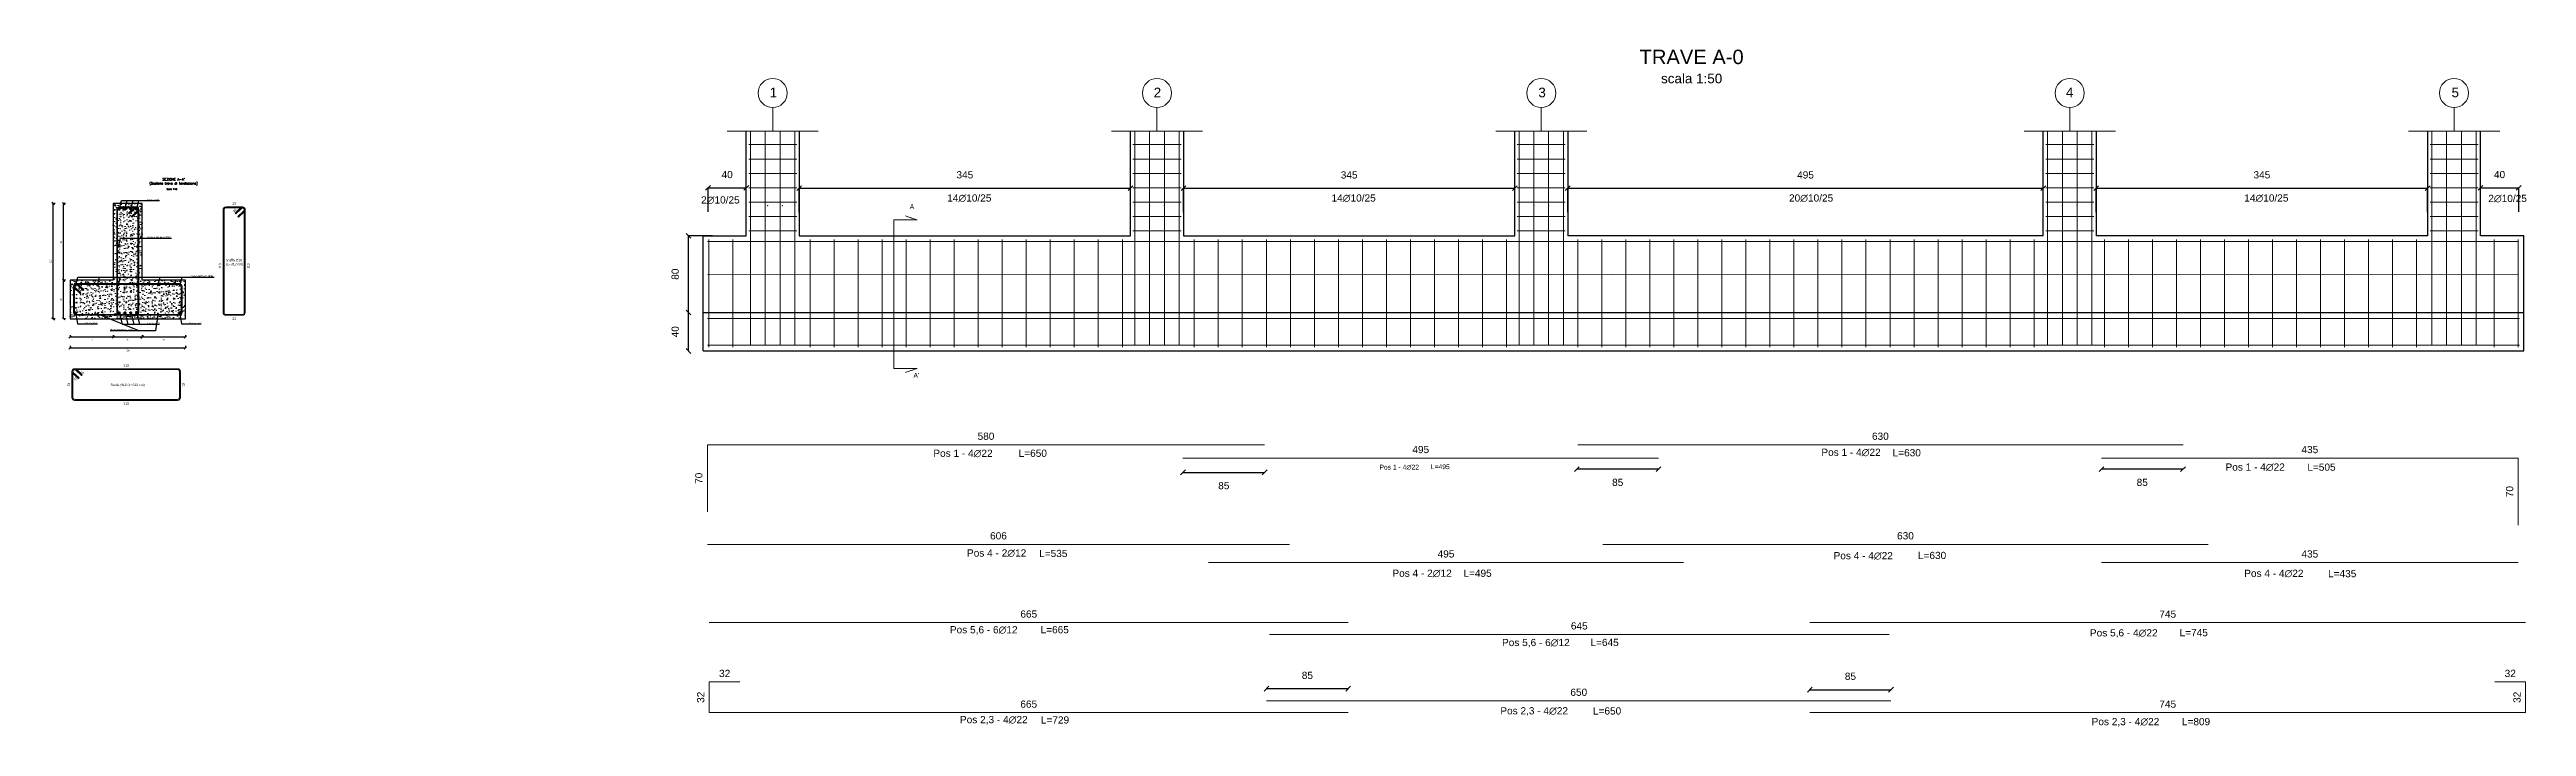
# Model space of a CAD drawing. Header units: millimetres. Extents: x -455371 to 117772, y -78417 to 116564.
# Drawn here: x -110784 to -85003, y 25688 to 32744 of the extents above; entities that cross this region are included whole.
import ezdxf
from ezdxf import colors
from ezdxf.entities.mleader import LeaderData, LeaderLine
from ezdxf.math import Vec2, Vec3

# ---------------------------------------------------------------- set-up
doc = ezdxf.new("R2010")
doc.units = ezdxf.units.MM
doc.linetypes.add('ACAD_ISO02W100', pattern=[15, 12, -3])
doc.linetypes.add('CENTER2', pattern=[28.575, 19.05, -3.175, 3.175, -3.175])
doc.layers.get('0').update_dxf_attribs({"color": 255})
for name, color, linetype, lineweight in [('armature', 5, 'Continuous', 18), ('Cls', 7, 'Continuous', 25), ('fili fissi', 210, 'Continuous', 18), ('quote', 5, 'Continuous', 15), ('reggistaffe', 5, 'Continuous', 18), ('RETINO ARMATURE', 253, 'Continuous', 15), ('retino cls', 251, 'Continuous', 20), ('Scritte', 7, 'Continuous', 15), ('staffe', 10, 'Continuous', 15), ('tratteggio 1 a 50', 230, 'ACAD_ISO02W100', 15)]:
    doc.layers.add(name, color=color, linetype=linetype, lineweight=lineweight)
doc.styles.get("Standard").update_dxf_attribs({"font": 'arial.ttf'})
doc.styles.add('TITOLI 1_100', font='romans.shx', dxfattribs={"height": 25})
doc.styles.add('TITOLI 1_200', font='romans.shx', dxfattribs={"height": 50})
doc.dimstyles.new('per distinte 1 a 10', dxfattribs={"dimtxt": 25, "dimasz": 150, "dimexe": 0.18, "dimexo": 250, "dimgap": 50, "dimtad": 2, "dimdec": 0, "dimlfac": 0.1, "dimzin": 0, "dimdsep": 46, "dimtxsty": 'Standard', "dimblk": 'NONE', "dimcen": 0, "dimse1": 1, "dimse2": 1, "dimsd1": 1, "dimsd2": 1, "dimadec": 0, "dimazin": 0, "dimtfac": 1, "dimtdec": 0, "dimtofl": 0, "dimtmove": 0, "dimatfit": 3, "dimldrblk": 'NONE', "dimfxl": 250, "dimfxlon": 1, "dimtolj": 1, "dimtzin": 0, "dimarcsym": 2})
doc.dimstyles.new('per distinte 1 a 50', dxfattribs={"dimtxt": 75, "dimasz": 150, "dimexe": 0.18, "dimexo": 250, "dimgap": 50, "dimtad": 1, "dimdec": 0, "dimlfac": 0.1, "dimzin": 0, "dimdsep": 46, "dimtxsty": 'Standard', "dimblk": 'NONE', "dimcen": 0, "dimse1": 1, "dimse2": 1, "dimsd1": 1, "dimsd2": 1, "dimadec": 0, "dimazin": 0, "dimtfac": 1, "dimtdec": 0, "dimtix": 1, "dimtofl": 0, "dimtmove": 0, "dimatfit": 3, "dimldrblk": 'NONE', "dimfxl": 250, "dimfxlon": 1, "dimtolj": 1, "dimtzin": 0, "dimarcsym": 2})
doc.dimstyles.new('scala 1 a 10', dxfattribs={"dimtxt": 15, "dimasz": 25, "dimexe": 0.183, "dimexo": 0.1, "dimgap": 20, "dimtad": 2, "dimdec": 0, "dimlfac": 0.1, "dimzin": 0, "dimdsep": 46, "dimtxsty": 'Standard', "dimblk": 'OBLIQUE', "dimcen": -25, "dimadec": 0, "dimazin": 0, "dimtfac": 1, "dimtdec": 0, "dimtofl": 0, "dimtmove": 0, "dimatfit": 3, "dimfxl": 20, "dimfxlon": 1, "dimtolj": 1, "dimtzin": 0, "dimarcsym": 0})
doc.dimstyles.new('scala1 a 50', dxfattribs={"dimtxt": 75, "dimasz": 50, "dimexe": 0.18, "dimexo": 250, "dimgap": 100, "dimtad": 2, "dimdec": 0, "dimlfac": 0.1, "dimzin": 0, "dimdsep": 46, "dimtxsty": 'Standard', "dimblk": 'OBLIQUE', "dimcen": -100, "dimadec": 0, "dimazin": 0, "dimtfac": 1, "dimtdec": 0, "dimtofl": 0, "dimtmove": 0, "dimatfit": 3, "dimfxl": 250, "dimfxlon": 1, "dimtolj": 1, "dimtzin": 0, "dimarcsym": 0})
pattern_1 = [(50, (-23130.665, -33559.006), (91.092334, -7.969543), [9.525, -104.775]), (355, (-23130.67, -33559.01), (-17.62171, 95.52842), [7.62, -83.82029]), (100.451445, (-23123.074, -33559.67), (73.47062, 87.558876), [8.095004, -89.04512]), (46.1842, (-23130.67, -33533.61), (135.53952, -21.02116), [14.2875, -157.1625]), (96.63556, (-23119.37, -33535.36), (118.70207, 123.71306), [12.14251, -133.5678]), (351.18415, (-23130.67, -33533.6), (118.70207, 123.71306), [11.42998, -125.72987]), (21, (-23117.965, -33539.956), (75.807196, -51.1326), [9.525, -104.775]), (326, (-23117.97, -33539.96), (30.901014, 92.09398), [7.62, -83.82]), (71.451445, (-23111.65, -33544.22), (106.70821, 40.961384), [8.095004, -89.04497]), (37.5, (-23130.665, -33559.006), (1.544302, 42.277519), [0, -82.804, 0, -85.09, 0, -84.1375]), (7.5, (-23130.665, -33559.006), (33.409831, 50.090287), [0, -48.514, 0, -80.899, 0, -32.0675]), (327.5, (-23158.986, -33559.006), (67.795298, -2.864372), [0, -31.75, 0, -99.06, 0, -131.445]), (317.5, (-23171.686, -33559.006), (74.06459, 12.713246), [0, -41.275, 0, -65.786, 0, -93.345])]

msp = doc.modelspace()

# ---------------------------------------------------------------- texts
at = {"layer": 'Scritte', "attachment_point": 1}
for s, width, heights, insert, char_height in [('\\pxqc;{\\H0.6x;TRAVE A-0\\P\\H0.66667x;scala 1:50}', 1463.449, [0], (-94424.1, 32741.6), 250), ('1', 100, [92.1], (-103288.6, 32345.9), 100), ('2', 65.34, [0], (-99291.4, 32345.9), 100), ('3', 65.34, [0], (-95287.6, 32345.9), 100), ('4', 65.34, [0], (-89797, 32345.9), 100), ('5', 65.34, [0], (-85782.7, 32345.9), 100), ('2∅10/25', 371.945, [0], (-104002.5, 31213.5), 75), ('14∅10/25', 371.945, [0], (-101440.5, 31233.6), 75), ('14∅10/25', 371.945, [0], (-97440.5, 31233.6), 75), ('20∅10/25', 371.945, [0], (-92678.9, 31233.6), 75), ('14∅10/25', 371.945, [0], (-87940.5, 31233.6), 75), ('2∅10/25', 371.945, [0], (-85400.4, 31229.1), 75), ('A', 371.945, [0], (-101830.4, 31132.2), 50), ('Staffa ∅10 (L=312 cm)', 189.782, [0], (-108947.2, 30561.6), 25), ('Staffa ∅10 (L=312 cm)', 372.417, [0], (-110148.3, 29261.1), 25), ("A'", 371.945, [0], (-101791.9, 29373.7), 50), ('Pos 1 - 4∅22 ', 851.171, [0], (-101584.9, 28573.2), 75), ('L=650', 511.312, [0], (-100697, 28573.2), 75), ('Pos 1 - 4∅22 ', 511.312, [0], (-96941.4, 28416.4), 50), ('L=495', 511.312, [0], (-96406.2, 28420.4), 50), ('Pos 1 - 4∅22 ', 867.867, [0], (-92341.9, 28583.6), 75), ('L=630', 511.312, [0], (-91600.5, 28578.9), 75), ('Pos 1 - 4∅22 ', 999.246, [0], (-88135.3, 28429.5), 75), ('L=505', 511.312, [0], (-87283.9, 28428.7), 75), ('Pos 4 - 2∅12 ', 836.053, [0], (-101234.7, 27534), 75), ('L=535', 511.312, [0], (-100483.7, 27529.2), 75), ('Pos 4 - 4∅22 ', 1030.152, [0], (-92214.9, 27506.1), 75), ('L=630', 511.312, [0], (-91336.8, 27508.7), 75), ('Pos 4 - 2∅12 ', 739.096, [0], (-96806.8, 27323.3), 75), ('L=495', 511.312, [0], (-96067.7, 27323.2), 75), ('Pos 4 - 4∅22 ', 736.25, [0], (-87940.8, 27322.1), 75), ('L=435', 511.312, [0], (-87068.3, 27319.1), 75), ('Pos 5,6 - 6∅12 ', 812.348, [0], (-101412.5, 26734.5), 75), ('L=665', 511.312, [0], (-100468.8, 26734.9), 75), ('Pos 5,6 - 6∅12 ', 1162.475, [0], (-95665.9, 26601.3), 75), ('L=645', 511.312, [0], (-94745.5, 26602), 75), ('Pos 5,6 - 4∅22 ', 819.557, [0], (-89546.8, 26701.9), 75), ('L=745', 511.312, [0], (-88613.4, 26704.2), 75), ('Pos 2,3 - 4∅22 ', 841.947, [0], (-101307.8, 25797.8), 75), ('L=729', 511.312, [0], (-100465.9, 25793.9), 75), ('Pos 2,3 - 4∅22 ', 918.18, [0], (-95683.4, 25889.7), 75), ('L=650', 511.312, [0], (-94719.5, 25887.9), 75), ('Pos 2,3 - 4∅22 ', 832.935, [0], (-89528.9, 25777), 75), ('L=809', 511.312, [0], (-88589.8, 25776.4), 75)]:
    msp.add_mtext_dynamic_manual_height_columns(s, width=width, gutter_width=12.5, heights=heights, dxfattribs=dict(at, insert=insert, char_height=char_height))
for s, width, insert, char_height, style in [("\\pxqc;SEZIONE A-A' \\P(Sezione trave di fondazione)", 587.886, (-109786.8, 31402.8), 25, 'TITOLI 1_200'), ('Scala 1:10', 1428.586, (-109566.7, 31295.6), 15, 'TITOLI 1_100')]:
    msp.add_mtext_dynamic_manual_height_columns(s, width=width, gutter_width=12.5, heights=[0], dxfattribs=dict(at, insert=insert, char_height=char_height, style=style))
at = {"layer": 'Scritte', "char_height": 25, "attachment_point": 1}
for insert, rotation in [((-108880, 31059.5), 46.7232), ((-110449.4, 29400.5), 316.7232), ((-110516.5, 29334.7), 316.7232)]:
    msp.add_mtext_dynamic_manual_height_columns('10', width=76.834, gutter_width=12.5, heights=[0], dxfattribs=dict(at, insert=insert, rotation=rotation))

# ---------------------------------------------------------------- blocks, each defined once
blk = doc.blocks.new('*U0')
at = {"layer": 'staffe'}
blk.add_lwpolyline([(-250, 0), (250, 0)], dxfattribs=at)
blk = doc.blocks.new('*U1')
at = {"layer": 'armature', "color": 0, "linetype": 'ByBlock', "lineweight": -2, "transparency": 16777216}
for p in [(0, 900), (0, 750), (0, 600), (0, 450), (0, 300), (0, 150), (0, 0)]:
    blk.add_blockref('*U0', p, dxfattribs=at)
blk = doc.blocks.new('*U2')
at = {"layer": 'staffe'}
blk.add_lwpolyline([(-250, 0), (250, 0)], dxfattribs=at)
blk = doc.blocks.new('*U3')
at = {"layer": 'armature', "color": 0, "linetype": 'ByBlock', "lineweight": -2, "transparency": 16777216}
for p in [(0, 900), (0, 750), (0, 600), (0, 450), (0, 300), (0, 150), (0, 0)]:
    blk.add_blockref('*U2', p, dxfattribs=at)
blk = doc.blocks.new('*U6')
at = {"layer": 'staffe'}
blk.add_lwpolyline([(-250, 0), (250, 0)], dxfattribs=at)
blk = doc.blocks.new('*U7')
at = {"layer": 'armature', "color": 0, "linetype": 'ByBlock', "lineweight": -2, "transparency": 16777216}
for p in [(0, 900), (0, 750), (0, 600), (0, 450), (0, 300), (0, 150), (0, 0)]:
    blk.add_blockref('*U6', p, dxfattribs=at)
blk = doc.blocks.new('*U8')
at = {"layer": 'staffe'}
blk.add_lwpolyline([(-250, 0), (250, 0)], dxfattribs=at)
blk = doc.blocks.new('*U9')
at = {"layer": 'armature', "color": 0, "linetype": 'ByBlock', "lineweight": -2, "transparency": 16777216}
for p in [(0, 900), (0, 750), (0, 600), (0, 450), (0, 300), (0, 150), (0, 0)]:
    blk.add_blockref('*U8', p, dxfattribs=at)
blk = doc.blocks.new('*U10')
at = {"layer": 'staffe'}
blk.add_lwpolyline([(-250, 0), (250, 0)], dxfattribs=at)
blk = doc.blocks.new('*U11')
at = {"layer": 'armature', "color": 0, "linetype": 'ByBlock', "lineweight": -2, "transparency": 16777216}
for p in [(0, 900), (0, 750), (0, 600), (0, 450), (0, 300), (0, 150), (0, 0)]:
    blk.add_blockref('*U10', p, dxfattribs=at)
blk = doc.blocks.new('*U4')
at = {"layer": 'staffe'}
blk.add_lwpolyline([(0, 560), (0, -560)], dxfattribs=at)
blk = doc.blocks.new('*U5')
at = {"layer": 'armature', "color": 0, "linetype": 'ByBlock', "lineweight": -2, "transparency": 16777216}
for p in [(0, 0), (250, 0), (500, 0), (750, 0), (1000, 0), (1250, 0), (1500, 0), (1750, 0), (2000, 0), (2250, 0), (2500, 0), (2750, 0), (3000, 0), (3250, 0)]:
    blk.add_blockref('*U4', p, dxfattribs=at)
blk = doc.blocks.new('*U12')
at = {"layer": 'staffe'}
blk.add_lwpolyline([(0, 560), (0, -560)], dxfattribs=at)
blk = doc.blocks.new('*U13')
at = {"layer": 'armature', "color": 0, "linetype": 'ByBlock', "lineweight": -2, "transparency": 16777216}
for p in [(0, 0), (250, 0), (500, 0), (750, 0), (1000, 0), (1250, 0), (1500, 0), (1750, 0), (2000, 0), (2250, 0), (2500, 0), (2750, 0), (3000, 0), (3250, 0)]:
    blk.add_blockref('*U12', p, dxfattribs=at)
blk = doc.blocks.new('*U14')
at = {"layer": 'staffe'}
blk.add_lwpolyline([(0, 560), (0, -560)], dxfattribs=at)
blk = doc.blocks.new('*U15')
at = {"layer": 'armature', "color": 0, "linetype": 'ByBlock', "lineweight": -2, "transparency": 16777216}
for p in [(0, 0), (250, 0), (500, 0), (750, 0), (1000, 0), (1250, 0), (1500, 0), (1750, 0), (2000, 0), (2250, 0), (2500, 0), (2750, 0), (3000, 0), (3250, 0), (3500, 0), (3750, 0), (4000, 0), (4250, 0), (4500, 0), (4750, 0)]:
    blk.add_blockref('*U14', p, dxfattribs=at)
blk = doc.blocks.new('*U16')
at = {"layer": 'staffe'}
blk.add_lwpolyline([(0, 560), (0, -560)], dxfattribs=at)
blk = doc.blocks.new('*U17')
at = {"layer": 'armature', "color": 0, "linetype": 'ByBlock', "lineweight": -2, "transparency": 16777216}
for p in [(0, 0), (250, 0), (500, 0), (750, 0), (1000, 0), (1250, 0), (1500, 0), (1750, 0), (2000, 0), (2250, 0), (2500, 0), (2750, 0), (3000, 0), (3250, 0)]:
    blk.add_blockref('*U16', p, dxfattribs=at)
blk = doc.blocks.new('*U56')
at = {"layer": 'Cls', "color": 0, "linetype": 'CENTER2', "transparency": 16777216}
for p, q in [((-14.5, 0), (-2.2, 0)), ((0, 2.2), (0, 14.5)), ((2.2, 0), (14.5, 0)), ((0, -14.5), (0, -2.2))]:
    blk.add_line(p, q, dxfattribs=at)
at = {"layer": 'Cls', "color": 0, "linetype": 'Continuous', "transparency": 16777216}
for p, q in [((-1.1, 0), (1.1, 0)), ((0, -1.1), (0, 1.1))]:
    blk.add_line(p, q, dxfattribs=at)
blk = doc.blocks.new('*U57')
at = {"layer": 'Cls', "color": 0, "linetype": 'CENTER2', "transparency": 16777216}
for p, q in [((-14.5, 0), (-2.2, 0)), ((0, 2.2), (0, 14.5)), ((2.2, 0), (14.5, 0)), ((0, -14.5), (0, -2.2))]:
    blk.add_line(p, q, dxfattribs=at)
at = {"layer": 'Cls', "color": 0, "linetype": 'Continuous', "transparency": 16777216}
for p, q in [((-1.1, 0), (1.1, 0)), ((0, -1.1), (0, 1.1))]:
    blk.add_line(p, q, dxfattribs=at)
blk = doc.blocks.new('*U58')
at = {"layer": 'Cls', "color": 0, "linetype": 'CENTER2', "transparency": 16777216}
for p, q in [((-14.5, 0), (-2.2, 0)), ((0, 2.2), (0, 14.5)), ((2.2, 0), (14.5, 0)), ((0, -14.5), (0, -2.2))]:
    blk.add_line(p, q, dxfattribs=at)
at = {"layer": 'Cls', "color": 0, "linetype": 'Continuous', "transparency": 16777216}
for p, q in [((-1.1, 0), (1.1, 0)), ((0, -1.1), (0, 1.1))]:
    blk.add_line(p, q, dxfattribs=at)
blk = doc.blocks.new('*U59')
at = {"layer": 'Cls', "color": 0, "linetype": 'CENTER2', "transparency": 16777216}
for p, q in [((-14.5, 0), (-2.2, 0)), ((0, 2.2), (0, 14.5)), ((2.2, 0), (14.5, 0)), ((0, -14.5), (0, -2.2))]:
    blk.add_line(p, q, dxfattribs=at)
at = {"layer": 'Cls', "color": 0, "linetype": 'Continuous', "transparency": 16777216}
for p, q in [((-1.1, 0), (1.1, 0)), ((0, -1.1), (0, 1.1))]:
    blk.add_line(p, q, dxfattribs=at)
blk = doc.blocks.new('*U60')
at = {"layer": 'Cls', "color": 0, "linetype": 'CENTER2', "transparency": 16777216}
for p, q in [((-14.5, 0), (-2.2, 0)), ((0, 2.2), (0, 14.5)), ((2.2, 0), (14.5, 0)), ((0, -14.5), (0, -2.2))]:
    blk.add_line(p, q, dxfattribs=at)
at = {"layer": 'Cls', "color": 0, "linetype": 'Continuous', "transparency": 16777216}
for p, q in [((-1.1, 0), (1.1, 0)), ((0, -1.1), (0, 1.1))]:
    blk.add_line(p, q, dxfattribs=at)
blk = doc.blocks.new('*U61')
at = {"layer": 'Cls', "color": 0, "linetype": 'CENTER2', "transparency": 16777216}
for p, q in [((-9.5, 0), (-1.2, 0)), ((0, 1.2), (0, 9.5)), ((1.2, 0), (9.5, 0)), ((0, -9.5), (0, -1.2))]:
    blk.add_line(p, q, dxfattribs=at)
at = {"layer": 'Cls', "color": 0, "linetype": 'Continuous', "transparency": 16777216}
for p, q in [((-0.6, 0), (0.6, 0)), ((0, -0.6), (0, 0.6))]:
    blk.add_line(p, q, dxfattribs=at)
blk = doc.blocks.new('*U62')
at = {"layer": 'Cls', "color": 0, "linetype": 'CENTER2', "transparency": 16777216}
for p, q in [((-14.5, 0), (-2.2, 0)), ((0, 2.2), (0, 14.5)), ((2.2, 0), (14.5, 0)), ((0, -14.5), (0, -2.2))]:
    blk.add_line(p, q, dxfattribs=at)
at = {"layer": 'Cls', "color": 0, "linetype": 'Continuous', "transparency": 16777216}
for p, q in [((-1.1, 0), (1.1, 0)), ((0, -1.1), (0, 1.1))]:
    blk.add_line(p, q, dxfattribs=at)
blk = doc.blocks.new('*U63')
at = {"layer": 'Cls', "color": 0, "linetype": 'CENTER2', "transparency": 16777216}
for p, q in [((-14.5, 0), (-2.2, 0)), ((0, 2.2), (0, 14.5)), ((2.2, 0), (14.5, 0)), ((0, -14.5), (0, -2.2))]:
    blk.add_line(p, q, dxfattribs=at)
at = {"layer": 'Cls', "color": 0, "linetype": 'Continuous', "transparency": 16777216}
for p, q in [((-1.1, 0), (1.1, 0)), ((0, -1.1), (0, 1.1))]:
    blk.add_line(p, q, dxfattribs=at)
blk = doc.blocks.new('*U64')
at = {"layer": 'Cls', "color": 0, "linetype": 'CENTER2', "transparency": 16777216}
for p, q in [((-14.5, 0), (-2.2, 0)), ((0, 2.2), (0, 14.5)), ((2.2, 0), (14.5, 0)), ((0, -14.5), (0, -2.2))]:
    blk.add_line(p, q, dxfattribs=at)
at = {"layer": 'Cls', "color": 0, "linetype": 'Continuous', "transparency": 16777216}
for p, q in [((-1.1, 0), (1.1, 0)), ((0, -1.1), (0, 1.1))]:
    blk.add_line(p, q, dxfattribs=at)
blk = doc.blocks.new('*U65')
at = {"layer": 'Cls', "color": 0, "linetype": 'CENTER2', "transparency": 16777216}
for p, q in [((-14.5, 0), (-2.2, 0)), ((0, 2.2), (0, 14.5)), ((2.2, 0), (14.5, 0)), ((0, -14.5), (0, -2.2))]:
    blk.add_line(p, q, dxfattribs=at)
at = {"layer": 'Cls', "color": 0, "linetype": 'Continuous', "transparency": 16777216}
for p, q in [((-1.1, 0), (1.1, 0)), ((0, -1.1), (0, 1.1))]:
    blk.add_line(p, q, dxfattribs=at)
blk = doc.blocks.new('*U66')
at = {"layer": 'Cls', "color": 0, "linetype": 'CENTER2', "transparency": 16777216}
for p, q in [((-14.5, 0), (-2.2, 0)), ((0, 2.2), (0, 14.5)), ((2.2, 0), (14.5, 0)), ((0, -14.5), (0, -2.2))]:
    blk.add_line(p, q, dxfattribs=at)
at = {"layer": 'Cls', "color": 0, "linetype": 'Continuous', "transparency": 16777216}
for p, q in [((-1.1, 0), (1.1, 0)), ((0, -1.1), (0, 1.1))]:
    blk.add_line(p, q, dxfattribs=at)
blk = doc.blocks.new('*U67')
at = {"layer": 'Cls', "color": 0, "linetype": 'CENTER2', "transparency": 16777216}
for p, q in [((-9.5, 0), (-1.2, 0)), ((0, 1.2), (0, 9.5)), ((1.2, 0), (9.5, 0)), ((0, -9.5), (0, -1.2))]:
    blk.add_line(p, q, dxfattribs=at)
at = {"layer": 'Cls', "color": 0, "linetype": 'Continuous', "transparency": 16777216}
for p, q in [((-0.6, 0), (0.6, 0)), ((0, -0.6), (0, 0.6))]:
    blk.add_line(p, q, dxfattribs=at)
blk = doc.blocks.new('*U68')
at = {"layer": 'Cls', "color": 0, "linetype": 'CENTER2', "transparency": 16777216}
for p, q in [((-9.5, 0), (-1.2, 0)), ((0, 1.2), (0, 9.5)), ((1.2, 0), (9.5, 0)), ((0, -9.5), (0, -1.2))]:
    blk.add_line(p, q, dxfattribs=at)
at = {"layer": 'Cls', "color": 0, "linetype": 'Continuous', "transparency": 16777216}
for p, q in [((-0.6, 0), (0.6, 0)), ((0, -0.6), (0, 0.6))]:
    blk.add_line(p, q, dxfattribs=at)
blk = doc.blocks.new('*U69')
at = {"layer": 'Cls', "color": 0, "linetype": 'CENTER2', "transparency": 16777216}
for p, q in [((-9.5, 0), (-1.2, 0)), ((0, 1.2), (0, 9.5)), ((1.2, 0), (9.5, 0)), ((0, -9.5), (0, -1.2))]:
    blk.add_line(p, q, dxfattribs=at)
at = {"layer": 'Cls', "color": 0, "linetype": 'Continuous', "transparency": 16777216}
for p, q in [((-0.6, 0), (0.6, 0)), ((0, -0.6), (0, 0.6))]:
    blk.add_line(p, q, dxfattribs=at)
blk = doc.blocks.new('*U70')
at = {"layer": 'Cls', "color": 0, "linetype": 'CENTER2', "transparency": 16777216}
for p, q in [((-9.5, 0), (-1.2, 0)), ((0, 1.2), (0, 9.5)), ((1.2, 0), (9.5, 0)), ((0, -9.5), (0, -1.2))]:
    blk.add_line(p, q, dxfattribs=at)
at = {"layer": 'Cls', "color": 0, "linetype": 'Continuous', "transparency": 16777216}
for p, q in [((-0.6, 0), (0.6, 0)), ((0, -0.6), (0, 0.6))]:
    blk.add_line(p, q, dxfattribs=at)
blk = doc.blocks.new('*U71')
at = {"layer": 'Cls', "color": 0, "linetype": 'CENTER2', "transparency": 16777216}
for p, q in [((-9.5, 0), (-1.2, 0)), ((0, 1.2), (0, 9.5)), ((1.2, 0), (9.5, 0)), ((0, -9.5), (0, -1.2))]:
    blk.add_line(p, q, dxfattribs=at)
at = {"layer": 'Cls', "color": 0, "linetype": 'Continuous', "transparency": 16777216}
for p, q in [((-0.6, 0), (0.6, 0)), ((0, -0.6), (0, 0.6))]:
    blk.add_line(p, q, dxfattribs=at)
blk = doc.blocks.new('*U72')
at = {"layer": 'Cls', "color": 0, "linetype": 'CENTER2', "transparency": 16777216}
for p, q in [((-9.5, 0), (-1.2, 0)), ((0, 1.2), (0, 9.5)), ((1.2, 0), (9.5, 0)), ((0, -9.5), (0, -1.2))]:
    blk.add_line(p, q, dxfattribs=at)
at = {"layer": 'Cls', "color": 0, "linetype": 'Continuous', "transparency": 16777216}
for p, q in [((-0.6, 0), (0.6, 0)), ((0, -0.6), (0, 0.6))]:
    blk.add_line(p, q, dxfattribs=at)
blk = doc.blocks.new('*U73')
at = {"layer": 'Cls', "color": 0, "linetype": 'CENTER2', "transparency": 16777216}
for p, q in [((-9.5, 0), (-1.2, 0)), ((0, 1.2), (0, 9.5)), ((1.2, 0), (9.5, 0)), ((0, -9.5), (0, -1.2))]:
    blk.add_line(p, q, dxfattribs=at)
at = {"layer": 'Cls', "color": 0, "linetype": 'Continuous', "transparency": 16777216}
for p, q in [((-0.6, 0), (0.6, 0)), ((0, -0.6), (0, 0.6))]:
    blk.add_line(p, q, dxfattribs=at)
blk = doc.blocks.new('*U74')
at = {"layer": 'Cls', "color": 0, "linetype": 'CENTER2', "transparency": 16777216}
for p, q in [((-9.5, 0), (-1.2, 0)), ((0, 1.2), (0, 9.5)), ((1.2, 0), (9.5, 0)), ((0, -9.5), (0, -1.2))]:
    blk.add_line(p, q, dxfattribs=at)
at = {"layer": 'Cls', "color": 0, "linetype": 'Continuous', "transparency": 16777216}
for p, q in [((-0.6, 0), (0.6, 0)), ((0, -0.6), (0, 0.6))]:
    blk.add_line(p, q, dxfattribs=at)
blk = doc.blocks.new('*U75')
at = {"layer": 'Cls', "color": 0, "linetype": 'CENTER2', "transparency": 16777216}
for p, q in [((-9.5, 0), (-1.2, 0)), ((0, 1.2), (0, 9.5)), ((1.2, 0), (9.5, 0)), ((0, -9.5), (0, -1.2))]:
    blk.add_line(p, q, dxfattribs=at)
at = {"layer": 'Cls', "color": 0, "linetype": 'Continuous', "transparency": 16777216}
for p, q in [((-0.6, 0), (0.6, 0)), ((0, -0.6), (0, 0.6))]:
    blk.add_line(p, q, dxfattribs=at)
blk = doc.blocks.new('*D77')
at = {"layer": 'Defpoints', "color": 0, "transparency": 16777216}
for p in [(-94878, 28625), (-88578, 28625), (-88578, 28625)]:
    blk.add_point(p, dxfattribs=at)
at = {"layer": 'quote', "color": 0, "transparency": 16777216, "insert": (-91728, 28713), "char_height": 75, "attachment_point": 5}
blk.add_mtext('\\A1;630', dxfattribs=at)
blk = doc.blocks.new('_None')
blk = doc.blocks.new('*D78')
at = {"layer": 'Defpoints', "color": 0, "transparency": 16777216}
for p in [(-103937, 28625), (-103937, 28625), (-103937, 27925)]:
    blk.add_point(p, dxfattribs=at)
at = {"layer": 'quote', "color": 0, "transparency": 16777216, "insert": (-104025, 28275), "char_height": 75, "attachment_point": 5, "rotation": 90}
blk.add_mtext('\\A1;70', dxfattribs=at)
blk = doc.blocks.new('*D79')
at = {"layer": 'Defpoints', "color": 0, "transparency": 16777216}
for p in [(-103937, 28625), (-98137, 28625), (-98137, 28625)]:
    blk.add_point(p, dxfattribs=at)
at = {"layer": 'quote', "color": 0, "transparency": 16777216, "insert": (-101037, 28713), "char_height": 75, "attachment_point": 5}
blk.add_mtext('\\A1;580', dxfattribs=at)
blk = doc.blocks.new('*D80')
at = {"layer": 'Defpoints', "color": 0, "transparency": 16777216}
for p in [(-98987, 28486), (-94037, 28486), (-94037, 28486)]:
    blk.add_point(p, dxfattribs=at)
at = {"layer": 'quote', "color": 0, "transparency": 16777216, "insert": (-96512, 28574), "char_height": 75, "attachment_point": 5}
blk.add_mtext('\\A1;495', dxfattribs=at)
blk = doc.blocks.new('*D81')
at = {"layer": 'Defpoints', "color": 0, "transparency": 16777216}
for p in [(-89427, 28486), (-85089, 28486), (-85089, 28486)]:
    blk.add_point(p, dxfattribs=at)
at = {"layer": 'quote', "color": 0, "transparency": 16777216, "insert": (-87258, 28574), "char_height": 75, "attachment_point": 5}
blk.add_mtext('\\A1;435', dxfattribs=at)
blk = doc.blocks.new('*D82')
at = {"layer": 'Defpoints', "color": 0, "transparency": 16777216}
for p in [(-85089, 28486), (-85089, 28486), (-85089, 27786)]:
    blk.add_point(p, dxfattribs=at)
at = {"layer": 'quote', "color": 0, "transparency": 16777216, "insert": (-85178, 28136), "char_height": 75, "attachment_point": 5, "rotation": 90}
blk.add_mtext('\\A1;70', dxfattribs=at)
blk = doc.blocks.new('*D83')
at = {"layer": 'Defpoints', "color": 0, "transparency": 16777216}
for p in [(-103937, 27586), (-97877, 27586), (-97877, 27586)]:
    blk.add_point(p, dxfattribs=at)
at = {"layer": 'quote', "color": 0, "transparency": 16777216, "insert": (-100907, 27675), "char_height": 75, "attachment_point": 5}
blk.add_mtext('\\A1;606', dxfattribs=at)
blk = doc.blocks.new('*D84')
at = {"layer": 'Defpoints', "color": 0, "transparency": 16777216}
for p in [(-98722, 27398), (-93777, 27398), (-93777, 27398)]:
    blk.add_point(p, dxfattribs=at)
at = {"layer": 'quote', "color": 0, "transparency": 16777216, "insert": (-96249, 27486), "char_height": 75, "attachment_point": 5}
blk.add_mtext('\\A1;495', dxfattribs=at)
blk = doc.blocks.new('*D85')
at = {"layer": 'Defpoints', "color": 0, "transparency": 16777216}
for p in [(-94617, 27586), (-88317, 27586), (-88317, 27586)]:
    blk.add_point(p, dxfattribs=at)
at = {"layer": 'quote', "color": 0, "transparency": 16777216, "insert": (-91467, 27675), "char_height": 75, "attachment_point": 5}
blk.add_mtext('\\A1;630', dxfattribs=at)
blk = doc.blocks.new('*D86')
at = {"layer": 'Defpoints', "color": 0, "transparency": 16777216}
for p in [(-89427, 27398), (-85089, 27398), (-85089, 27398)]:
    blk.add_point(p, dxfattribs=at)
at = {"layer": 'quote', "color": 0, "transparency": 16777216, "insert": (-87258, 27486), "char_height": 75, "attachment_point": 5}
blk.add_mtext('\\A1;435', dxfattribs=at)
blk = doc.blocks.new('*D87')
at = {"layer": 'Defpoints', "color": 0, "transparency": 16777216}
for p in [(-103917, 26771), (-97267, 26771), (-97267, 26771)]:
    blk.add_point(p, dxfattribs=at)
at = {"layer": 'quote', "color": 0, "transparency": 16777216, "insert": (-100592, 26860), "char_height": 75, "attachment_point": 5}
blk.add_mtext('\\A1;665', dxfattribs=at)
blk = doc.blocks.new('*D88')
at = {"layer": 'Defpoints', "color": 0, "transparency": 16777216}
for p in [(-98087, 26648), (-91637, 26648), (-91637, 26648)]:
    blk.add_point(p, dxfattribs=at)
at = {"layer": 'quote', "color": 0, "transparency": 16777216, "insert": (-94862, 26736), "char_height": 75, "attachment_point": 5}
blk.add_mtext('\\A1;645', dxfattribs=at)
blk = doc.blocks.new('*D89')
at = {"layer": 'Defpoints', "color": 0, "transparency": 16777216}
for p in [(-92462, 26771), (-85012, 26771), (-85012, 26771)]:
    blk.add_point(p, dxfattribs=at)
at = {"layer": 'quote', "color": 0, "transparency": 16777216, "insert": (-88737, 26859), "char_height": 75, "attachment_point": 5}
blk.add_mtext('\\A1;745', dxfattribs=at)
blk = doc.blocks.new('*D90')
at = {"layer": 'Defpoints', "color": 0, "transparency": 16777216}
for p in [(-103917, 26153), (-103597, 26153), (-103597, 26153)]:
    blk.add_point(p, dxfattribs=at)
at = {"layer": 'quote', "color": 0, "transparency": 16777216, "insert": (-103757, 26241), "char_height": 75, "attachment_point": 5}
blk.add_mtext('\\A1;32', dxfattribs=at)
blk = doc.blocks.new('*D91')
at = {"layer": 'Defpoints', "color": 0, "transparency": 16777216}
for p in [(-103917, 26153), (-103917, 26153), (-103917, 25833)]:
    blk.add_point(p, dxfattribs=at)
at = {"layer": 'quote', "color": 0, "transparency": 16777216, "insert": (-104006, 25993), "char_height": 75, "attachment_point": 5, "rotation": 90}
blk.add_mtext('\\A1;32', dxfattribs=at)
blk = doc.blocks.new('*D92')
at = {"layer": 'Defpoints', "color": 0, "transparency": 16777216}
for p in [(-103917, 25833), (-97267, 25833), (-97267, 25833)]:
    blk.add_point(p, dxfattribs=at)
at = {"layer": 'quote', "color": 0, "transparency": 16777216, "insert": (-100592, 25921), "char_height": 75, "attachment_point": 5}
blk.add_mtext('\\A1;665', dxfattribs=at)
blk = doc.blocks.new('*D93')
at = {"layer": 'Defpoints', "color": 0, "transparency": 16777216}
for p in [(-98117, 25957), (-91617, 25957), (-91617, 25957)]:
    blk.add_point(p, dxfattribs=at)
at = {"layer": 'quote', "color": 0, "transparency": 16777216, "insert": (-94867, 26045), "char_height": 75, "attachment_point": 5}
blk.add_mtext('\\A1;650', dxfattribs=at)
blk = doc.blocks.new('*D94')
at = {"layer": 'Defpoints', "color": 0, "transparency": 16777216}
for p in [(-92462, 25833), (-85012, 25833), (-85012, 25833)]:
    blk.add_point(p, dxfattribs=at)
at = {"layer": 'quote', "color": 0, "transparency": 16777216, "insert": (-88737, 25921), "char_height": 75, "attachment_point": 5}
blk.add_mtext('\\A1;745', dxfattribs=at)
blk = doc.blocks.new('*D95')
at = {"layer": 'Defpoints', "color": 0, "transparency": 16777216}
for p in [(-85012, 26153), (-85012, 26153), (-85012, 25833)]:
    blk.add_point(p, dxfattribs=at)
at = {"layer": 'quote', "color": 0, "transparency": 16777216, "insert": (-85101, 25993), "char_height": 75, "attachment_point": 5, "rotation": 90}
blk.add_mtext('\\A1;32', dxfattribs=at)
blk = doc.blocks.new('*D96')
at = {"layer": 'Defpoints', "color": 0, "transparency": 16777216}
for p in [(-85332, 26153), (-85332, 26153), (-85012, 26153)]:
    blk.add_point(p, dxfattribs=at)
at = {"layer": 'quote', "color": 0, "transparency": 16777216, "insert": (-85172, 26241), "char_height": 75, "attachment_point": 5}
blk.add_mtext('\\A1;32', dxfattribs=at)
blk = doc.blocks.new('_Oblique')
at = {"color": 0, "linetype": 'ByBlock', "lineweight": -2}
blk.add_line((-0.5, -0.5), (0.5, 0.5), dxfattribs=at)
blk = doc.blocks.new('*D97')
at = {"layer": 'Defpoints', "color": 0, "transparency": 16777216}
for p in [(-98987, 28486), (-98137, 28486), (-98137, 28337)]:
    blk.add_point(p, dxfattribs=at)
at = {"layer": 'quote', "color": 0, "lineweight": -2, "transparency": 16777216}
for p, q in [((-98987, 28337), (-98987, 28337)), ((-98987, 28337), (-98137, 28337)), ((-98137, 28337), (-98137, 28337))]:
    blk.add_line(p, q, dxfattribs=at)
at = {"layer": 'quote', "color": 0, "lineweight": -2, "transparency": 16777216, "xscale": 50, "yscale": 50, "zscale": 50, "rotation": 180}
blk.add_blockref('_Oblique', (-98987, 28337), dxfattribs=at)
at = {"layer": 'quote', "color": 0, "lineweight": -2, "transparency": 16777216, "xscale": 50, "yscale": 50, "zscale": 50}
blk.add_blockref('_Oblique', (-98137, 28337), dxfattribs=at)
at = {"layer": 'quote', "color": 0, "transparency": 16777216, "insert": (-98562, 28198), "char_height": 75, "attachment_point": 5}
blk.add_mtext('\\A1;85', dxfattribs=at)
blk = doc.blocks.new('*D98')
at = {"layer": 'Defpoints', "color": 0, "transparency": 16777216}
for p in [(-94887, 28486), (-94887, 28371), (-94037, 28486)]:
    blk.add_point(p, dxfattribs=at)
at = {"layer": 'quote', "color": 0, "lineweight": -2, "transparency": 16777216}
for p, q in [((-94887, 28371), (-94887, 28371)), ((-94037, 28371), (-94887, 28371)), ((-94037, 28371), (-94037, 28371))]:
    blk.add_line(p, q, dxfattribs=at)
at = {"layer": 'quote', "color": 0, "lineweight": -2, "transparency": 16777216, "xscale": 50, "yscale": 50, "zscale": 50, "rotation": 180}
blk.add_blockref('_Oblique', (-94887, 28371), dxfattribs=at)
at = {"layer": 'quote', "color": 0, "lineweight": -2, "transparency": 16777216, "xscale": 50, "yscale": 50, "zscale": 50}
blk.add_blockref('_Oblique', (-94037, 28371), dxfattribs=at)
at = {"layer": 'quote', "color": 0, "transparency": 16777216, "insert": (-94462, 28232), "char_height": 75, "attachment_point": 5}
blk.add_mtext('\\A1;85', dxfattribs=at)
blk = doc.blocks.new('*D99')
at = {"layer": 'Defpoints', "color": 0, "transparency": 16777216}
for p in [(-88578, 28625), (-89427, 28486), (-89427, 28371)]:
    blk.add_point(p, dxfattribs=at)
at = {"layer": 'quote', "color": 0, "lineweight": -2, "transparency": 16777216}
for p, q in [((-89427, 28371), (-89427, 28370)), ((-88578, 28371), (-89427, 28371)), ((-88578, 28375), (-88578, 28370))]:
    blk.add_line(p, q, dxfattribs=at)
at = {"layer": 'quote', "color": 0, "lineweight": -2, "transparency": 16777216, "xscale": 50, "yscale": 50, "zscale": 50, "rotation": 180}
blk.add_blockref('_Oblique', (-89427, 28371), dxfattribs=at)
at = {"layer": 'quote', "color": 0, "lineweight": -2, "transparency": 16777216, "xscale": 50, "yscale": 50, "zscale": 50}
blk.add_blockref('_Oblique', (-88578, 28371), dxfattribs=at)
at = {"layer": 'quote', "color": 0, "transparency": 16777216, "insert": (-89002, 28232), "char_height": 75, "attachment_point": 5}
blk.add_mtext('\\A1;85', dxfattribs=at)
blk = doc.blocks.new('*D100')
at = {"layer": 'Defpoints', "color": 0, "transparency": 16777216}
for p in [(-97267, 26083), (-98117, 25957), (-97267, 25957)]:
    blk.add_point(p, dxfattribs=at)
at = {"layer": 'quote', "color": 0, "lineweight": -2, "transparency": 16777216}
for p, q in [((-98117, 26083), (-98117, 26083)), ((-98117, 26083), (-97267, 26083)), ((-97267, 26083), (-97267, 26083))]:
    blk.add_line(p, q, dxfattribs=at)
at = {"layer": 'quote', "color": 0, "lineweight": -2, "transparency": 16777216, "xscale": 50, "yscale": 50, "zscale": 50, "rotation": 180}
blk.add_blockref('_Oblique', (-98117, 26083), dxfattribs=at)
at = {"layer": 'quote', "color": 0, "lineweight": -2, "transparency": 16777216, "xscale": 50, "yscale": 50, "zscale": 50}
blk.add_blockref('_Oblique', (-97267, 26083), dxfattribs=at)
at = {"layer": 'quote', "color": 0, "transparency": 16777216, "insert": (-97692, 26221), "char_height": 75, "attachment_point": 5}
blk.add_mtext('\\A1;85', dxfattribs=at)
blk = doc.blocks.new('*D101')
at = {"layer": 'Defpoints', "color": 0, "transparency": 16777216}
for p in [(-91617, 26072), (-92462, 25957), (-91617, 25957)]:
    blk.add_point(p, dxfattribs=at)
at = {"layer": 'quote', "color": 0, "lineweight": -2, "transparency": 16777216}
for p, q in [((-92462, 26072), (-92462, 26073)), ((-92462, 26072), (-91617, 26072)), ((-91617, 26072), (-91617, 26073))]:
    blk.add_line(p, q, dxfattribs=at)
at = {"layer": 'quote', "color": 0, "lineweight": -2, "transparency": 16777216, "xscale": 50, "yscale": 50, "zscale": 50, "rotation": 180}
blk.add_blockref('_Oblique', (-92462, 26072), dxfattribs=at)
at = {"layer": 'quote', "color": 0, "lineweight": -2, "transparency": 16777216, "xscale": 50, "yscale": 50, "zscale": 50}
blk.add_blockref('_Oblique', (-91617, 26072), dxfattribs=at)
at = {"layer": 'quote', "color": 0, "transparency": 16777216, "insert": (-92040, 26211), "char_height": 75, "attachment_point": 5}
blk.add_mtext('\\A1;85', dxfattribs=at)
blk = doc.blocks.new('*D102')
at = {"layer": 'Defpoints', "color": 0, "transparency": 16777216}
for p in [(-110521, 29417), (-110522, 29087), (-110522, 29087)]:
    blk.add_point(p, dxfattribs=at)
at = {"layer": 'quote', "color": 0, "transparency": 16777216, "insert": (-110584, 29252), "char_height": 25, "attachment_point": 5, "rotation": 90}
blk.add_mtext('\\A1;33', dxfattribs=at)
blk = doc.blocks.new('*D103')
at = {"layer": 'Defpoints', "color": 0, "transparency": 16777216}
for p in [(-108862, 31103), (-108947, 29973), (-108862, 29973)]:
    blk.add_point(p, dxfattribs=at)
at = {"layer": 'quote', "color": 0, "transparency": 16777216, "insert": (-109010, 30486), "char_height": 25, "attachment_point": 5, "rotation": 90}
blk.add_mtext('\\A1;113', dxfattribs=at)
blk = doc.blocks.new('*D104')
at = {"layer": 'Defpoints', "color": 0, "transparency": 16777216}
for p in [(-108977, 31073), (-108747, 31076), (-108747, 31073)]:
    blk.add_point(p, dxfattribs=at)
at = {"layer": 'quote', "color": 0, "transparency": 16777216, "insert": (-108862, 31139), "char_height": 25, "attachment_point": 5}
blk.add_mtext('\\A1;23', dxfattribs=at)
blk = doc.blocks.new('*D105')
at = {"layer": 'Defpoints', "color": 0, "transparency": 16777216}
for p in [(-110551, 29117), (-109421, 29117), (-109421, 29117)]:
    blk.add_point(p, dxfattribs=at)
at = {"layer": 'quote', "color": 0, "transparency": 16777216, "insert": (-109986, 29054), "char_height": 25, "attachment_point": 5}
blk.add_mtext('\\A1;113', dxfattribs=at)
blk = doc.blocks.new('*D106')
at = {"layer": 'Defpoints', "color": 0, "transparency": 16777216}
for p in [(-110551, 29368), (-109421, 29387), (-109421, 29368)]:
    blk.add_point(p, dxfattribs=at)
at = {"layer": 'quote', "color": 0, "transparency": 16777216, "insert": (-109986, 29450), "char_height": 25, "attachment_point": 5}
blk.add_mtext('\\A1;113', dxfattribs=at)
blk = doc.blocks.new('*D107')
at = {"layer": 'Defpoints', "color": 0, "transparency": 16777216}
for p in [(-109451, 29417), (-109451, 29417), (-109451, 29087)]:
    blk.add_point(p, dxfattribs=at)
at = {"layer": 'quote', "color": 0, "transparency": 16777216, "insert": (-109389, 29252), "char_height": 25, "attachment_point": 5, "rotation": 90}
blk.add_mtext('\\A1;33', dxfattribs=at)
blk = doc.blocks.new('*D108')
at = {"layer": 'Defpoints', "color": 0, "transparency": 16777216}
for p in [(-108862, 31103), (-108862, 29973), (-108778, 29973)]:
    blk.add_point(p, dxfattribs=at)
at = {"layer": 'quote', "color": 0, "transparency": 16777216, "insert": (-108715, 30486), "char_height": 25, "attachment_point": 5, "rotation": 90}
blk.add_mtext('\\A1;113', dxfattribs=at)
blk = doc.blocks.new('*D109')
at = {"layer": 'Defpoints', "color": 0, "transparency": 16777216}
for p in [(-108977, 30003), (-108747, 30003), (-108747, 30000)]:
    blk.add_point(p, dxfattribs=at)
at = {"layer": 'quote', "color": 0, "transparency": 16777216, "insert": (-108862, 29938), "char_height": 25, "attachment_point": 5}
blk.add_mtext('\\A1;23', dxfattribs=at)
blk = doc.blocks.new('*D110')
at = {"layer": 'Defpoints', "color": 0, "transparency": 16777216}
for p in [(-110638, 30338), (-110570, 30338), (-110570, 29938)]:
    blk.add_point(p, dxfattribs=at)
at = {"layer": 'quote', "color": 0, "lineweight": -2, "transparency": 16777216}
for p, q in [((-110618, 30338), (-110638, 30338)), ((-110638, 29938), (-110638, 30338)), ((-110618, 29938), (-110638, 29938))]:
    blk.add_line(p, q, dxfattribs=at)
at = {"layer": 'quote', "color": 0, "lineweight": -2, "transparency": 16777216, "xscale": 25, "yscale": 25, "zscale": 25}
for p, rotation in [((-110638, 30338), 90), ((-110638, 29938), 270)]:
    blk.add_blockref('_Oblique', p, dxfattribs=dict(at, rotation=rotation))
at = {"layer": 'quote', "color": 0, "transparency": 16777216, "insert": (-110666, 30138), "char_height": 15, "attachment_point": 5, "rotation": 90}
blk.add_mtext('\\A1;40', dxfattribs=at)
blk = doc.blocks.new('*D111')
at = {"layer": 'Defpoints', "color": 0, "transparency": 16777216}
for p in [(-110638, 31138), (-110120, 31138), (-110570, 30338)]:
    blk.add_point(p, dxfattribs=at)
at = {"layer": 'quote', "color": 0, "lineweight": -2, "transparency": 16777216}
for p, q in [((-110618, 31138), (-110638, 31138)), ((-110638, 30338), (-110638, 31138)), ((-110618, 30338), (-110638, 30338))]:
    blk.add_line(p, q, dxfattribs=at)
at = {"layer": 'quote', "color": 0, "lineweight": -2, "transparency": 16777216, "xscale": 25, "yscale": 25, "zscale": 25}
for p, rotation in [((-110638, 31138), 90), ((-110638, 30338), 270)]:
    blk.add_blockref('_Oblique', p, dxfattribs=dict(at, rotation=rotation))
at = {"layer": 'quote', "color": 0, "transparency": 16777216, "insert": (-110666, 30738), "char_height": 15, "attachment_point": 5, "rotation": 90}
blk.add_mtext('\\A1;80', dxfattribs=at)
blk = doc.blocks.new('*D112')
at = {"layer": 'Defpoints', "color": 0, "transparency": 16777216}
for p in [(-110746, 31138), (-110120, 31138), (-110570, 29938)]:
    blk.add_point(p, dxfattribs=at)
at = {"layer": 'quote', "color": 0, "lineweight": -2, "transparency": 16777216}
for p, q in [((-110726, 31138), (-110747, 31138)), ((-110746, 29938), (-110746, 31138)), ((-110726, 29938), (-110747, 29938))]:
    blk.add_line(p, q, dxfattribs=at)
at = {"layer": 'quote', "color": 0, "lineweight": -2, "transparency": 16777216, "xscale": 25, "yscale": 25, "zscale": 25}
for p, rotation in [((-110746, 31138), 90), ((-110746, 29938), 270)]:
    blk.add_blockref('_Oblique', p, dxfattribs=dict(at, rotation=rotation))
at = {"layer": 'quote', "color": 0, "transparency": 16777216, "insert": (-110774, 30538), "char_height": 15, "attachment_point": 5, "rotation": 90}
blk.add_mtext('\\A1;120', dxfattribs=at)
blk = doc.blocks.new('*D113')
at = {"layer": 'Defpoints', "color": 0, "transparency": 16777216}
for p in [(-110570, 29938), (-109370, 29938), (-109370, 29634)]:
    blk.add_point(p, dxfattribs=at)
at = {"layer": 'quote', "color": 0, "lineweight": -2, "transparency": 16777216}
for p, q in [((-110570, 29654), (-110570, 29634)), ((-109370, 29654), (-109370, 29634)), ((-110570, 29634), (-109370, 29634))]:
    blk.add_line(p, q, dxfattribs=at)
at = {"layer": 'quote', "color": 0, "lineweight": -2, "transparency": 16777216, "xscale": 25, "yscale": 25, "zscale": 25, "rotation": 180}
blk.add_blockref('_Oblique', (-110570, 29634), dxfattribs=at)
at = {"layer": 'quote', "color": 0, "lineweight": -2, "transparency": 16777216, "xscale": 25, "yscale": 25, "zscale": 25}
blk.add_blockref('_Oblique', (-109370, 29634), dxfattribs=at)
at = {"layer": 'quote', "color": 0, "transparency": 16777216, "insert": (-109970, 29607), "char_height": 15, "attachment_point": 5}
blk.add_mtext('\\A1;120', dxfattribs=at)
blk = doc.blocks.new('*D114')
at = {"layer": 'Defpoints', "color": 0, "transparency": 16777216}
for p in [(-110120, 30338), (-110570, 29938), (-110120, 29748)]:
    blk.add_point(p, dxfattribs=at)
at = {"layer": 'quote', "color": 0, "lineweight": -2, "transparency": 16777216}
for p, q in [((-110570, 29768), (-110570, 29747)), ((-110570, 29748), (-110120, 29748)), ((-110120, 29768), (-110120, 29747))]:
    blk.add_line(p, q, dxfattribs=at)
at = {"layer": 'quote', "color": 0, "lineweight": -2, "transparency": 16777216, "xscale": 25, "yscale": 25, "zscale": 25, "rotation": 180}
blk.add_blockref('_Oblique', (-110570, 29748), dxfattribs=at)
at = {"layer": 'quote', "color": 0, "lineweight": -2, "transparency": 16777216, "xscale": 25, "yscale": 25, "zscale": 25}
blk.add_blockref('_Oblique', (-110120, 29748), dxfattribs=at)
at = {"layer": 'quote', "color": 0, "transparency": 16777216, "insert": (-110345, 29720), "char_height": 15, "attachment_point": 5}
blk.add_mtext('\\A1;45', dxfattribs=at)
blk = doc.blocks.new('*D115')
at = {"layer": 'Defpoints', "color": 0, "transparency": 16777216}
for p in [(-110120, 30338), (-109820, 30338), (-109820, 29748)]:
    blk.add_point(p, dxfattribs=at)
at = {"layer": 'quote', "color": 0, "lineweight": -2, "transparency": 16777216}
for p, q in [((-110120, 29768), (-110120, 29747)), ((-110120, 29748), (-109820, 29748)), ((-109820, 29768), (-109820, 29747))]:
    blk.add_line(p, q, dxfattribs=at)
at = {"layer": 'quote', "color": 0, "lineweight": -2, "transparency": 16777216, "xscale": 25, "yscale": 25, "zscale": 25, "rotation": 180}
blk.add_blockref('_Oblique', (-110120, 29748), dxfattribs=at)
at = {"layer": 'quote', "color": 0, "lineweight": -2, "transparency": 16777216, "xscale": 25, "yscale": 25, "zscale": 25}
blk.add_blockref('_Oblique', (-109820, 29748), dxfattribs=at)
at = {"layer": 'quote', "color": 0, "transparency": 16777216, "insert": (-109970, 29720), "char_height": 15, "attachment_point": 5}
blk.add_mtext('\\A1;30', dxfattribs=at)
blk = doc.blocks.new('*D116')
at = {"layer": 'Defpoints', "color": 0, "transparency": 16777216}
for p in [(-109820, 30338), (-109370, 30338), (-109370, 29748)]:
    blk.add_point(p, dxfattribs=at)
at = {"layer": 'quote', "color": 0, "lineweight": -2, "transparency": 16777216}
for p, q in [((-109820, 29768), (-109820, 29747)), ((-109820, 29748), (-109370, 29748)), ((-109370, 29768), (-109370, 29747))]:
    blk.add_line(p, q, dxfattribs=at)
at = {"layer": 'quote', "color": 0, "lineweight": -2, "transparency": 16777216, "xscale": 25, "yscale": 25, "zscale": 25, "rotation": 180}
blk.add_blockref('_Oblique', (-109820, 29748), dxfattribs=at)
at = {"layer": 'quote', "color": 0, "lineweight": -2, "transparency": 16777216, "xscale": 25, "yscale": 25, "zscale": 25}
blk.add_blockref('_Oblique', (-109370, 29748), dxfattribs=at)
at = {"layer": 'quote', "color": 0, "transparency": 16777216, "insert": (-109595, 29720), "char_height": 15, "attachment_point": 5}
blk.add_mtext('\\A1;45', dxfattribs=at)
blk = doc.blocks.new('*D117')
at = {"layer": 'Defpoints', "color": 0, "transparency": 16777216}
for p in [(-99532, 31298), (-102982, 29602), (-99532, 29602)]:
    blk.add_point(p, dxfattribs=at)
at = {"layer": 'quote', "color": 0, "lineweight": -2, "transparency": 16777216}
for p, q in [((-102982, 31048), (-102982, 31298)), ((-102982, 31298), (-99532, 31298)), ((-99532, 31048), (-99532, 31298))]:
    blk.add_line(p, q, dxfattribs=at)
at = {"layer": 'quote', "color": 0, "lineweight": -2, "transparency": 16777216, "xscale": 50, "yscale": 50, "zscale": 50, "rotation": 180}
blk.add_blockref('_Oblique', (-102982, 31298), dxfattribs=at)
at = {"layer": 'quote', "color": 0, "lineweight": -2, "transparency": 16777216, "xscale": 50, "yscale": 50, "zscale": 50}
blk.add_blockref('_Oblique', (-99532, 31298), dxfattribs=at)
at = {"layer": 'quote', "color": 0, "transparency": 16777216, "insert": (-101257, 31437), "char_height": 75, "attachment_point": 5}
blk.add_mtext('\\A1;345', dxfattribs=at)
blk = doc.blocks.new('*D118')
at = {"layer": 'Defpoints', "color": 0, "transparency": 16777216}
for p in [(-95532, 31298), (-98982, 29602), (-95532, 29602)]:
    blk.add_point(p, dxfattribs=at)
at = {"layer": 'quote', "color": 0, "lineweight": -2, "transparency": 16777216}
for p, q in [((-98982, 31048), (-98982, 31298)), ((-98982, 31298), (-95532, 31298)), ((-95532, 31048), (-95532, 31298))]:
    blk.add_line(p, q, dxfattribs=at)
at = {"layer": 'quote', "color": 0, "lineweight": -2, "transparency": 16777216, "xscale": 50, "yscale": 50, "zscale": 50, "rotation": 180}
blk.add_blockref('_Oblique', (-98982, 31298), dxfattribs=at)
at = {"layer": 'quote', "color": 0, "lineweight": -2, "transparency": 16777216, "xscale": 50, "yscale": 50, "zscale": 50}
blk.add_blockref('_Oblique', (-95532, 31298), dxfattribs=at)
at = {"layer": 'quote', "color": 0, "transparency": 16777216, "insert": (-97257, 31436), "char_height": 75, "attachment_point": 5}
blk.add_mtext('\\A1;345', dxfattribs=at)
blk = doc.blocks.new('*D119')
at = {"layer": 'Defpoints', "color": 0, "transparency": 16777216}
for p in [(-90032, 31298), (-94982, 29602), (-90032, 29602)]:
    blk.add_point(p, dxfattribs=at)
at = {"layer": 'quote', "color": 0, "lineweight": -2, "transparency": 16777216}
for p, q in [((-94982, 31048), (-94982, 31298)), ((-94982, 31298), (-90032, 31298)), ((-90032, 31048), (-90032, 31298))]:
    blk.add_line(p, q, dxfattribs=at)
at = {"layer": 'quote', "color": 0, "lineweight": -2, "transparency": 16777216, "xscale": 50, "yscale": 50, "zscale": 50, "rotation": 180}
blk.add_blockref('_Oblique', (-94982, 31298), dxfattribs=at)
at = {"layer": 'quote', "color": 0, "lineweight": -2, "transparency": 16777216, "xscale": 50, "yscale": 50, "zscale": 50}
blk.add_blockref('_Oblique', (-90032, 31298), dxfattribs=at)
at = {"layer": 'quote', "color": 0, "transparency": 16777216, "insert": (-92507, 31436), "char_height": 75, "attachment_point": 5}
blk.add_mtext('\\A1;495', dxfattribs=at)
blk = doc.blocks.new('*D120')
at = {"layer": 'Defpoints', "color": 0, "transparency": 16777216}
for p in [(-86032, 31299), (-89482, 29602), (-86032, 29602)]:
    blk.add_point(p, dxfattribs=at)
at = {"layer": 'quote', "color": 0, "lineweight": -2, "transparency": 16777216}
for p, q in [((-89482, 31049), (-89482, 31299)), ((-89482, 31299), (-86032, 31299)), ((-86032, 31049), (-86032, 31299))]:
    blk.add_line(p, q, dxfattribs=at)
at = {"layer": 'quote', "color": 0, "lineweight": -2, "transparency": 16777216, "xscale": 50, "yscale": 50, "zscale": 50, "rotation": 180}
blk.add_blockref('_Oblique', (-89482, 31299), dxfattribs=at)
at = {"layer": 'quote', "color": 0, "lineweight": -2, "transparency": 16777216, "xscale": 50, "yscale": 50, "zscale": 50}
blk.add_blockref('_Oblique', (-86032, 31299), dxfattribs=at)
at = {"layer": 'quote', "color": 0, "transparency": 16777216, "insert": (-87757, 31437), "char_height": 75, "attachment_point": 5}
blk.add_mtext('\\A1;345', dxfattribs=at)
blk = doc.blocks.new('*D121')
at = {"layer": 'Defpoints', "color": 0, "transparency": 16777216}
for p in [(-103532, 31302), (-103930, 29602), (-103532, 29602)]:
    blk.add_point(p, dxfattribs=at)
at = {"layer": 'quote', "color": 0, "lineweight": -2, "transparency": 16777216}
for p, q in [((-103930, 31052), (-103930, 31302)), ((-103930, 31302), (-103532, 31302)), ((-103532, 31052), (-103532, 31302))]:
    blk.add_line(p, q, dxfattribs=at)
at = {"layer": 'quote', "color": 0, "lineweight": -2, "transparency": 16777216, "xscale": 50, "yscale": 50, "zscale": 50, "rotation": 180}
blk.add_blockref('_Oblique', (-103930, 31302), dxfattribs=at)
at = {"layer": 'quote', "color": 0, "lineweight": -2, "transparency": 16777216, "xscale": 50, "yscale": 50, "zscale": 50}
blk.add_blockref('_Oblique', (-103532, 31302), dxfattribs=at)
at = {"layer": 'quote', "color": 0, "transparency": 16777216, "insert": (-103731, 31440), "char_height": 75, "attachment_point": 5}
blk.add_mtext('\\A1;40', dxfattribs=at)
blk = doc.blocks.new('*D122')
at = {"layer": 'Defpoints', "color": 0, "transparency": 16777216}
for p in [(-104134, 30002), (-103982, 30002), (-103982, 29602)]:
    blk.add_point(p, dxfattribs=at)
at = {"layer": 'quote', "color": 0, "lineweight": -2, "transparency": 16777216}
for p, q in [((-104134, 30002), (-104134, 30002)), ((-104134, 29602), (-104134, 30002)), ((-104134, 29602), (-104134, 29602))]:
    blk.add_line(p, q, dxfattribs=at)
at = {"layer": 'quote', "color": 0, "lineweight": -2, "transparency": 16777216, "xscale": 50, "yscale": 50, "zscale": 50}
for p, rotation in [((-104134, 30002), 90), ((-104134, 29602), 270)]:
    blk.add_blockref('_Oblique', p, dxfattribs=dict(at, rotation=rotation))
at = {"layer": 'quote', "color": 0, "transparency": 16777216, "insert": (-104272, 29802), "char_height": 75, "attachment_point": 5, "rotation": 90}
blk.add_mtext('\\A1;40', dxfattribs=at)
blk = doc.blocks.new('*D123')
at = {"layer": 'Defpoints', "color": 0, "transparency": 16777216}
for p in [(-104134, 30802), (-103532, 30802), (-104134, 30002)]:
    blk.add_point(p, dxfattribs=at)
at = {"layer": 'quote', "color": 0, "lineweight": -2, "transparency": 16777216}
for p, q in [((-103884, 30802), (-104134, 30802)), ((-104134, 30002), (-104134, 30802)), ((-104134, 30002), (-104134, 30002))]:
    blk.add_line(p, q, dxfattribs=at)
at = {"layer": 'quote', "color": 0, "lineweight": -2, "transparency": 16777216, "xscale": 50, "yscale": 50, "zscale": 50}
for p, rotation in [((-104134, 30802), 90), ((-104134, 30002), 270)]:
    blk.add_blockref('_Oblique', p, dxfattribs=dict(at, rotation=rotation))
at = {"layer": 'quote', "color": 0, "transparency": 16777216, "insert": (-104272, 30402), "char_height": 75, "attachment_point": 5, "rotation": 90}
blk.add_mtext('\\A1;80', dxfattribs=at)
blk = doc.blocks.new('*U3114')
at = {"layer": 'staffe'}
blk.add_lwpolyline([(0, 560), (0, -560)], dxfattribs=at)
blk = doc.blocks.new('*U3115')
at = {"layer": 'armature', "color": 0, "linetype": 'ByBlock', "lineweight": -2, "transparency": 16777216}
for p in [(0, 0), (250, 0)]:
    blk.add_blockref('*U3114', p, dxfattribs=at)
blk = doc.blocks.new('*D3116')
at = {"layer": 'Defpoints', "color": 0, "transparency": 16777216}
for p in [(-85084, 31302), (-85482, 29602), (-85084, 29602)]:
    blk.add_point(p, dxfattribs=at)
at = {"layer": 'quote', "color": 0, "lineweight": -2, "transparency": 16777216}
for p, q in [((-85482, 31052), (-85482, 31302)), ((-85482, 31302), (-85084, 31302)), ((-85084, 31052), (-85084, 31302))]:
    blk.add_line(p, q, dxfattribs=at)
at = {"layer": 'quote', "color": 0, "lineweight": -2, "transparency": 16777216, "xscale": 50, "yscale": 50, "zscale": 50, "rotation": 180}
blk.add_blockref('_Oblique', (-85482, 31302), dxfattribs=at)
at = {"layer": 'quote', "color": 0, "lineweight": -2, "transparency": 16777216, "xscale": 50, "yscale": 50, "zscale": 50}
blk.add_blockref('_Oblique', (-85084, 31302), dxfattribs=at)
at = {"layer": 'quote', "color": 0, "transparency": 16777216, "insert": (-85283, 31440), "char_height": 75, "attachment_point": 5}
blk.add_mtext('\\A1;40', dxfattribs=at)
blk = doc.blocks.new('*U3117')
at = {"layer": 'staffe'}
blk.add_lwpolyline([(0, 560), (0, -560)], dxfattribs=at)
blk = doc.blocks.new('*U3118')
at = {"layer": 'armature', "color": 0, "linetype": 'ByBlock', "lineweight": -2, "transparency": 16777216}
for p in [(0, 0), (250, 0)]:
    blk.add_blockref('*U3117', p, dxfattribs=at)

# ---------------------------------------------------------------- dimensions: what is measured, and where the dimension line sits
at = {"layer": 'quote'}
for base, p1, p2, dimstyle, picture, middle in [((-103532.1, 31302.1), (-103930.2, 29602.1), (-103532.1, 29602.1), 'scala1 a 50', '*D121', (-103731.2, 31440.4)), ((-99532.1, 31298.2), (-102982.1, 29602.1), (-99532.1, 29602.1), 'scala1 a 50', '*D117', (-101257.1, 31436.5)), ((-95532.1, 31297.7), (-98982.1, 29602.1), (-95532.1, 29602.1), 'scala1 a 50', '*D118', (-97257.1, 31436)), ((-90032.1, 31298.2), (-94982.1, 29602.1), (-90032.1, 29602.1), 'scala1 a 50', '*D119', (-92507.1, 31436.5)), ((-86032.1, 31298.7), (-89482.1, 29602.1), (-86032.1, 29602.1), 'scala1 a 50', '*D120', (-87757.1, 31437)), ((-85084, 31302.1), (-85482.1, 29602.1), (-85084, 29602.1), 'scala1 a 50', '*D3116', (-85283.1, 31440.4)), ((-110120.1, 29747.6), (-110570.1, 29938.4), (-110120.1, 30338.4), 'scala 1 a 10', '*D114', (-110345.1, 29720)), ((-109370.1, 29634.2), (-110570.1, 29938.4), (-109370.1, 29938.4), 'scala 1 a 10', '*D113', (-109970.1, 29606.6)), ((-98137.1, 28624.5), (-103937.1, 28624.5), (-98137.1, 28624.5), 'per distinte 1 a 50', '*D79', (-101037.1, 28712.8)), ((-94037.1, 28486.1), (-98987.1, 28486.1), (-94037.1, 28486.1), 'per distinte 1 a 50', '*D80', (-96512.1, 28574.4)), ((-88577.7, 28624.5), (-94877.7, 28624.5), (-88577.7, 28624.5), 'per distinte 1 a 50', '*D77', (-91727.7, 28712.9)), ((-89427.1, 28370.6), (-88577.7, 28624.5), (-89427.1, 28486.1), 'scala1 a 50', '*D99', (-89002.4, 28232.3)), ((-98137.1, 28336.8), (-98987.1, 28486.1), (-98137.1, 28486.1), 'scala1 a 50', '*D97', (-98562.1, 28198.5)), ((-94887.1, 28370.8), (-94037.1, 28486.1), (-94887.1, 28486.1), 'scala1 a 50', '*D98', (-94462.1, 28232.5)), ((-97876.5, 27586.4), (-103937.1, 27586.4), (-97876.5, 27586.4), 'per distinte 1 a 50', '*D83', (-100906.8, 27674.7)), ((-88317, 27586.4), (-94617, 27586.4), (-88317, 27586.4), 'per distinte 1 a 50', '*D85', (-91467, 27674.7)), ((-93776.5037544, 27397.8370127), (-98721.5037544, 27397.8370127), (-93776.5037544, 27397.8370127), 'per distinte 1 a 50', '*D84', (-96249.0037544, 27486.1299868)), ((-97267.5, 26771.3), (-103917.5, 26771.3), (-97267.5, 26771.3), 'per distinte 1 a 50', '*D87', (-100592.5, 26859.6)), ((-85012.5, 26771.3), (-92462.5, 26771.3), (-85012.5, 26771.3), 'per distinte 1 a 50', '*D89', (-88737.5, 26859.5)), ((-91637.5, 26647.7), (-98087.5, 26647.7), (-91637.5, 26647.7), 'per distinte 1 a 50', '*D88', (-94862.5, 26736)), ((-103597.5, 26153), (-103917.5, 26153), (-103597.5, 26153), 'per distinte 1 a 50', '*D90', (-103757.5, 26241.3)), ((-97267.5, 26082.7), (-98117.5, 25956.6), (-97267.5, 25956.6), 'scala1 a 50', '*D100', (-97692.5, 26221)), ((-91617.5, 25956.6), (-98117.5, 25956.6), (-91617.5, 25956.6), 'per distinte 1 a 50', '*D93', (-94867.5, 26044.9)), ((-91617.4613157, 26072.4089586), (-92462.4613157, 25956.6318406), (-91617.4613157, 25956.6318406), 'scala1 a 50', '*D101', (-92039.9613157, 26210.7019327)), ((-85332.5, 26153), (-85012.5, 26153), (-85332.5, 26153), 'per distinte 1 a 50', '*D96', (-85172.5, 26241.3)), ((-97267.5, 25833), (-103917.5, 25833), (-97267.5, 25833), 'per distinte 1 a 50', '*D92', (-100592.5, 25921.3)), ((-85012.5, 25833), (-92462.5, 25833), (-85012.5, 25833), 'per distinte 1 a 50', '*D94', (-88737.5, 25921.2))]:
    dim = msp.add_linear_dim(base=base, p1=p1, p2=p2, dimstyle=dimstyle, dxfattribs=at)
    dim.commit()
    dim.dimension.update_dxf_attribs({"geometry": picture, "text_midpoint": middle})
for base, p1, p2, dimstyle, picture, middle in [((-110746.5, 31138.4), (-110570.1, 29938.4), (-110120.1, 31138.4), 'scala 1 a 10', '*D112', (-110774.1, 30538.4)), ((-104133.9, 30802.1), (-104133.9, 30002.1), (-103532.1, 30802.1), 'scala1 a 50', '*D123', (-104272.2, 30402.1)), ((-104133.9, 30002.1), (-103982.1, 29602.1), (-103982.1, 30002.1), 'scala1 a 50', '*D122', (-104272.2, 29802.1)), ((-110521.7, 29087.2), (-110521.4, 29417.2), (-110521.7, 29087.2), 'per distinte 1 a 10', '*D102', (-110584.4, 29252.2)), ((-103937.1, 28624.5), (-103937.1, 27924.5), (-103937.1, 28624.5), 'per distinte 1 a 50', '*D78', (-104025.4, 28274.5)), ((-85089.2, 28486.1), (-85089.2, 27786.1), (-85089.2, 28486.1), 'per distinte 1 a 50', '*D82', (-85177.5, 28136.1)), ((-103917.5, 26153), (-103917.5, 25833), (-103917.5, 26153), 'per distinte 1 a 50', '*D91', (-104005.8, 25993)), ((-85012.5, 26153), (-85012.5, 25833), (-85012.5, 26153), 'per distinte 1 a 50', '*D95', (-85100.8, 25993))]:
    dim = msp.add_linear_dim(base=base, p1=p1, p2=p2, angle=90, dimstyle=dimstyle, dxfattribs=at)
    dim.commit()
    dim.dimension.update_dxf_attribs({"geometry": picture, "text_midpoint": middle})
dim = msp.add_linear_dim(base=(-110638.2, 31138.4), p1=(-110570.1, 30338.4), p2=(-110120.1, 31138.4), angle=270, dimstyle='scala 1 a 10', override={"dimtmove": 1}, dxfattribs=at)
dim.commit()
dim.dimension.update_dxf_attribs({"geometry": '*D111', "text_midpoint": (-110665.8, 30738.4)})
for base, p1, p2, angle, picture, middle, dimtype in [((-108947.2, 29973.4), (-108862.4, 31103.4), (-108862.4, 29973.4), 90, '*D103', (-108947.2, 30486.2), 160), ((-108747.4, 31076.5), (-108977.4, 31073.4), (-108747.4, 31073.4), 0, '*D104', (-108862.4, 31076.5), 161), ((-108777.6, 29973.4), (-108862.4, 31103.4), (-108862.4, 29973.4), 90, '*D108', (-108777.6, 30486.2), 160), ((-108747.4, 30000.4), (-108977.4, 30003.4), (-108747.4, 30003.4), 0, '*D109', (-108862.4, 30000.4), 161), ((-109451.4, 29417.2), (-109451.4, 29087.2), (-109451.4, 29417.2), 90, '*D107', (-109451.4, 29252.2), 160)]:
    dim = msp.add_linear_dim(base=base, p1=p1, p2=p2, angle=angle, dimstyle='per distinte 1 a 10', dxfattribs=at)
    dim.commit()
    dim.dimension.update_dxf_attribs({"geometry": picture, "text_midpoint": middle, "dimtype": dimtype})
for p1, p2, distance, dimstyle, picture, middle in [((-110570.1, 29938.4), (-110570.1, 30338.4), 68.1, 'scala 1 a 10', '*D110', (-110665.8, 30138.4)), ((-110551.4, 29117.2), (-109421.4, 29117.2), 0, 'per distinte 1 a 10', '*D105', (-109986.4, 29054.4))]:
    dim = msp.add_aligned_dim(p1=p1, p2=p2, distance=distance, dimstyle=dimstyle, dxfattribs=at)
    dim.commit()
    dim.dimension.update_dxf_attribs({"geometry": picture, "text_midpoint": middle})
for base, p1, p2, picture, middle in [((-109820.1, 29747.6), (-110120.1, 30338.4), (-109820.1, 30338.4), '*D115', (-109970.1, 29720)), ((-109370.1, 29747.6), (-109820.1, 30338.4), (-109370.1, 30338.4), '*D116', (-109595.1, 29720))]:
    dim = msp.add_linear_dim(base=base, p1=p1, p2=p2, dimstyle='scala 1 a 10', override={"dimtmove": 1}, dxfattribs=at)
    dim.commit()
    dim.dimension.update_dxf_attribs({"geometry": picture, "text_midpoint": middle})
dim = msp.add_linear_dim(base=(-109421.4, 29387.2), p1=(-110551.4, 29368.3), p2=(-109421.4, 29368.3), dimstyle='per distinte 1 a 10', dxfattribs=at)
dim.commit()
dim.dimension.update_dxf_attribs({"geometry": '*D106', "text_midpoint": (-109986.4, 29387.2), "dimtype": 160})
for base, p1, p2, picture, middle in [((-85089.2, 28486.1), (-89427.1, 28486.1), (-85089.2, 28486.1), '*D81', (-87258.2, 28574.4)), ((-85089.2, 27397.8), (-89427.1, 27397.8), (-85089.2, 27397.8), '*D86', (-87258.2, 27486.2))]:
    dim = msp.add_linear_dim(base=base, p1=p1, p2=p2, text='435', dimstyle='per distinte 1 a 50', dxfattribs=at)
    dim.commit()
    dim.dimension.update_dxf_attribs({"geometry": picture, "text_midpoint": middle})

# ---------------------------------------------------------------- hatches: boundary and pattern name
at = {"layer": 'RETINO ARMATURE'}
h = msp.add_hatch(color=256, dxfattribs=at)
h.dxf.hatch_style = 1
h.paths.add_polyline_path([(-110047.3, 31079.3, 1), (-110069.3, 31079.3, 1)])
h.paths.add_polyline_path([(-109987.3, 31079.3, 1), (-110009.3, 31079.3, 1)])
h.paths.add_polyline_path([(-109927.3, 31079.3, 1), (-109949.3, 31079.3, 1)])
h.paths.add_polyline_path([(-109867.3, 31079.3, 0.2276412), (-109871.5, 31087.9, 0.1043817), (-109880, 31090.2, 0.3710497), (-109889.3, 31079.3, 1)])
h = msp.add_hatch(color=256, dxfattribs=at)
h.dxf.hatch_style = 1
h.paths.add_polyline_path([(-110507.4, 30284.3, 1), (-110519.4, 30284.3, 1)])
h = msp.add_hatch(color=256, dxfattribs=at)
h.dxf.hatch_style = 1
h.paths.add_polyline_path([(-110279, 30287.4, 1), (-110291, 30287.4, 1)])
h = msp.add_hatch(color=256, dxfattribs=at)
h.dxf.hatch_style = 1
h.paths.add_polyline_path([(-110063.1, 30287.4, 1), (-110075.1, 30287.4, 1)])
h.paths.add_polyline_path([(-109865.1, 30287.4, 1), (-109877.1, 30287.4, 1)])
h.paths.add_polyline_path([(-109649.1, 30287.4, 1), (-109661.1, 30287.4, 1)])
h = msp.add_hatch(color=256, dxfattribs=at)
h.dxf.hatch_style = 1
h.paths.add_polyline_path([(-109432.5, 30283.3, 1), (-109420.5, 30283.3, 1)])
h = msp.add_hatch(color=256, dxfattribs=at)
h.dxf.hatch_style = 1
h.paths.add_polyline_path([(-110500.7, 29997.6, 1), (-110522.7, 29997.6, 1)])
h.paths.add_polyline_path([(-110291, 29989.4, 1), (-110279, 29989.4, 1)])
h.paths.add_polyline_path([(-110069.3, 29997.6, 1), (-110047.3, 29997.6, 1)])
h = msp.add_hatch(color=256, dxfattribs=at)
h.dxf.hatch_style = 1
h.paths.add_polyline_path([(-110009.3, 29997.6, 1), (-109987.3, 29997.6, 1)])
h.paths.add_polyline_path([(-109949.3, 29997.6, 1), (-109927.3, 29997.6, 1)])
h.paths.add_polyline_path([(-109889.3, 29997.6, 1), (-109867.3, 29997.6, 1)])
h = msp.add_hatch(color=256, dxfattribs=at)
h.dxf.hatch_style = 1
h.paths.add_polyline_path([(-109661.1, 29989.4, 1), (-109649.1, 29989.4, 1)])
h.paths.add_polyline_path([(-109441.9, 29997.6, 1), (-109419.9, 29997.6, 1)])
at = {"layer": 'retino cls'}
h = msp.add_hatch(dxfattribs=at)
h.set_pattern_fill('AR-CONC', color=256, scale=0.5)
h.set_pattern_definition(pattern_1)
h.paths.add_polyline_path([(-110120.1, 30338.4), (-110570.1, 30338.4), (-110570.1, 29938.4), (-109370.1, 29938.4), (-109370.1, 30338.4), (-109820.1, 30338.4), (-109820.1, 31138.4), (-110120.1, 31138.4)])
h.paths.add_polyline_path([(-110085.1, 30303.4), (-110085.1, 31073.4, -0.4142136), (-110055.1, 31103.4), (-109885.1, 31103.4, -0.4142136), (-109855.1, 31073.4), (-109855.1, 30303.4), (-109435.1, 30303.4, -0.4142136), (-109405.1, 30273.4), (-109405.1, 30003.4, -0.4142136), (-109435.1, 29973.4), (-110505.1, 29973.4, -0.4142136), (-110535.1, 30003.4), (-110535.1, 30273.4, -0.4142136), (-110505.1, 30303.4)], flags=16)
h.paths.add_polyline_path([(-109435.1, 30293.4, -0.4142136), (-109415.1, 30273.4), (-109415.1, 30003.4, -0.4142136), (-109435.1, 29983.4), (-110505.1, 29983.4, -0.4142136), (-110525.1, 30003.4), (-110525.1, 30255.2, -0.267326), (-110533.4, 30283.2, -0.9855681), (-110494.2, 30293.4)], flags=0)
h.paths.add_polyline_path([(-109902.5, 31091.8, -0.0206448), (-109900.6, 31093.4), (-109900.8, 31093.4)], flags=0)
h.paths.add_polyline_path([(-109889.3, 29997.6, 1), (-109867.3, 29997.6, 1)], flags=0)
h.paths.add_polyline_path([(-110522.7, 29997.6, -1), (-110500.7, 29997.6, -1)], flags=0)
h = msp.add_hatch(dxfattribs=at)
h.set_pattern_fill('AR-CONC', color=256, scale=0.5)
h.set_pattern_definition(pattern_1)
h.paths.add_polyline_path([(-109865.1, 31051.1), (-109923.2, 30997.3), (-109930.1, 31004.6), (-109871.5, 31058.8, 0.4012436), (-109870, 31086.4, -0.1790751), (-109867.3, 31079.3, -1), (-109889.3, 31079.3, -0.3710497), (-109880, 31090.2, 0.2089957), (-109896, 31084.2), (-109953.8, 31029.8), (-109960.7, 31037.1), (-109930.8, 31071.3, -0.6572354), (-109949.3, 31079.3, -0.4142136), (-109938.3, 31090.3), (-109998, 31090.3, -0.406304), (-109987.3, 31079.3, -1), (-110009.3, 31079.3, -0.4142136), (-109998.3, 31090.3), (-110055.1, 31093.4, 0.4142136), (-110075.1, 31073.4), (-110075.1, 30688.4, -1), (-110063.1, 30688.4, -1), (-110075.1, 30688.4), (-110075.1, 30303.4), (-109865.1, 30303.4), (-109865.1, 30688.4, -1), (-109877.1, 30688.4, -1), (-109865.1, 30688.4)])
h.paths.add_polyline_path([(-110069.3, 31079.3, -1), (-110047.3, 31079.3, -1)], flags=16)
h.paths.add_polyline_path([(-109415.1, 30273.4, 0.2114744), (-109422.6, 30287.8, -0.2168717), (-109420.5, 30283.3, -1), (-109432.5, 30283.3, -0.8355041), (-109421.9, 30288.5, 0.1810756), (-109435.1, 30293.4), (-109655.1, 30293.4, -0.4142136), (-109649.1, 30287.4, -1), (-109661.1, 30287.4, -0.4142136), (-109655.1, 30293.4), (-109855.1, 30293.4), (-109855.1, 30003.4, -0.1844831), (-109862.7, 29983.4), (-109655.1, 29983.4, -0.4142136), (-109661.1, 29989.4, -1), (-109649.1, 29989.4, -0.4142136), (-109655.1, 29983.4), (-109435.1, 29983.4, 0.4142136), (-109415.1, 30003.4)])
h.paths.add_polyline_path([(-109419.9, 29997.6, -1), (-109441.9, 29997.6, -1)], flags=16)
h = msp.add_hatch(dxfattribs=at)
h.set_pattern_fill('AR-CONC', color=256, scale=0.5)
h.set_pattern_definition(pattern_1)
h.paths.add_polyline_path([(-110085.1, 30293.4), (-110285, 30293.4, -0.4142136), (-110279, 30287.4, -1), (-110291, 30287.4, -0.4142136), (-110285, 30293.4), (-110485, 30293.4), (-110428.4, 30240.2), (-110435.2, 30232.9), (-110494.9, 30289.1, 0.3553299), (-110517.2, 30288.9, -0.6325761), (-110507.4, 30284.3, -1.4466755), (-110517.5, 30289.2, 0.4725885), (-110517.5, 30261.9), (-110458.9, 30207.7), (-110465.8, 30200.4), (-110525.1, 30255.2), (-110525.1, 30003.4, 0.181319), (-110520, 29990.4, -0.1820318), (-110522.7, 29997.6, -1), (-110500.7, 29997.6, -0.705691), (-110520.1, 29990.3, 0.2159027), (-110505.1, 29983.4), (-110285, 29983.4, -0.4142136), (-110291, 29989.4, -1), (-110279, 29989.4, -0.4142136), (-110285, 29983.4), (-110077.4, 29983.4, -0.1844831), (-110085.1, 30003.4)])
h = msp.add_hatch(dxfattribs=at)
h.set_pattern_fill('AR-CONC', color=256, scale=0.5)
h.set_pattern_definition(pattern_1)
h.paths.add_polyline_path([(-109865.1, 30287.4, -1), (-109877.1, 30287.4, -0.4142136), (-109871.1, 30293.4), (-110069.1, 30293.4, -0.4142136), (-110063.1, 30287.4, -1), (-110075.1, 30287.4), (-110075.1, 30003.4, 0.4142136), (-110055.1, 29983.4), (-109885.1, 29983.4, 0.2169027), (-109870, 29990.4, -0.6941643), (-109889.3, 29997.6, -1), (-109867.3, 29997.6, -0.181315), (-109870, 29990.3, 0.180523), (-109865.1, 30003.4)])
h.paths.add_polyline_path([(-109927.3, 29997.6, -1), (-109949.3, 29997.6, -1)], flags=16)
h.paths.add_polyline_path([(-109987.3, 29997.6, -1), (-110009.3, 29997.6, -1)], flags=16)
h.paths.add_polyline_path([(-110047.3, 29997.6, -1), (-110069.3, 29997.6, -1)], flags=16)

# ---------------------------------------------------------------- linework, layer by layer
at = {"layer": 'armature'}
for points in [[(-103487.1, 31891.7), (-103487.1, 29663.1), (-103487.1, 29663.1), (-103487.1, 29663.1), (-103487.1, 29663.1)], [(-103333.8, 29663.1), (-103333.8, 29663.1), (-103333.8, 31891.7)], [(-103180.5, 29663.1), (-103180.5, 29663.1), (-103180.5, 31891.7)], [(-103027.1, 31891.7), (-103027.1, 29663.1), (-103027.1, 29663.1)], [(-99487.1, 29663.1), (-99487.1, 29663.1), (-99487.1, 31891.7)], [(-99333.8, 29663.1), (-99333.8, 29663.1), (-99333.8, 31891.7)], [(-99180.5, 29663.1), (-99180.5, 29663.1), (-99180.5, 31891.7)], [(-99027.1, 29663.1), (-99027.1, 31891.7)], [(-95487.1, 29663.1), (-95487.1, 29663.1), (-95487.1, 31891.7)], [(-95333.8, 29663.1), (-95333.8, 29663.1), (-95333.8, 31891.7)], [(-95180.5, 29663.1), (-95180.5, 29663.1), (-95180.5, 31891.7)], [(-95027.1, 29663.1), (-95027.1, 31891.7)], [(-89987.1, 29663.1), (-89987.1, 29663.1), (-89987.1, 31891.7)], [(-89833.8, 29663.1), (-89833.8, 29663.1), (-89833.8, 31891.7)], [(-89680.5, 29663.1), (-89680.5, 29663.1), (-89680.5, 31891.7)], [(-89527.1, 29663.1), (-89527.1, 31891.7)], [(-85987.1, 29663.1), (-85987.1, 29663.1), (-85987.1, 31891.7)], [(-85833.8, 29663.1), (-85833.8, 29663.1), (-85833.8, 31891.7)], [(-85680.5, 29663.1), (-85680.5, 29663.1), (-85680.5, 31891.7)], [(-85527.1, 29663.1), (-85527.1, 31891.7)], [(-103937.1, 30741.1), (-85089.2, 30741.1)], [(-103937.1, 29663.1), (-85077.1, 29663.1)], [(-98137.1, 28624.5), (-98987.1, 28624.5), (-103937.1, 28624.5), (-103937.1, 27924.5)], [(-94877.7, 28624.5), (-89427.7, 28624.5), (-88577.7, 28624.5)], [(-98987.1, 28486.1), (-94887.1, 28486.1), (-94037.1, 28486.1)], [(-89427.1, 28486.1), (-85089.2, 28486.1), (-85089.2, 27786.1)], [(-103917.5, 25833), (-103917.5, 26153), (-103597.5, 26153)], [(-85012.5, 25833), (-85012.5, 26153), (-85332.5, 26153)], [(-103917.5, 25833), (-97267.5, 25833)], [(-91617.5, 25956.6), (-98117.5, 25956.6)], [(-92462.5, 25833), (-85012.5, 25833), (-85012.5, 25833)]]:
    msp.add_lwpolyline(points, dxfattribs=at)
for centre in [(-110058.3, 31079.3), (-109998.3, 31079.3), (-109938.3, 31079.3), (-109878.3, 31079.3), (-110511.7, 29997.6), (-110058.3, 29997.6), (-109998.3, 29997.6), (-109938.3, 29997.6), (-109878.3, 29997.6), (-109430.9, 29997.6)]:
    msp.add_circle(centre, 11, dxfattribs=at)
for p in [(-103308.8, 31115.1), (-103155.5, 31115.1), (-99333.8, 31115.1), (-99180.5, 31115.1), (-95333.8, 31115.1), (-95180.5, 31115.1), (-89833.8, 31115.1), (-89680.5, 31115.1), (-85833.8, 31115.1), (-85680.5, 31115.1)]:
    msp.add_point(p, dxfattribs=at)
at = {"layer": 'Cls'}
for points in [[(-103532.1, 30802.1), (-103532.1, 31891.7)], [(-102982.1, 31891.7), (-102982.1, 30802.1)], [(-99532.1, 30802.1), (-99532.1, 31891.7)], [(-98982.1, 31891.7), (-98982.1, 30802.1)], [(-95532.1, 30802.1), (-95532.1, 31891.7)], [(-94982.1, 31891.7), (-94982.1, 30802.1)], [(-90032.1, 30802.1), (-90032.1, 31891.7)], [(-89482.1, 31891.7), (-89482.1, 30802.1)], [(-86032.1, 31891.7), (-86032.1, 30802.1)], [(-85482.1, 30802.1), (-85482.1, 31891.7)], [(-110120.1, 31138.4), (-110120.1, 30338.4), (-110570.1, 30338.4), (-110570.1, 29938.4), (-109370.1, 29938.4), (-109370.1, 30338.4), (-109820.1, 30338.4), (-109820.1, 31138.4), (-110120.1, 31138.4)], [(-103982.1, 30002.1), (-103982.1, 30802.1), (-103532.1, 30802.1)], [(-102982.1, 30802.1), (-99532.1, 30802.1)], [(-98982.1, 30802.1), (-95532.1, 30802.1)], [(-90032.1, 30802.1), (-94982.1, 30802.1)], [(-86032.1, 30802.1), (-89482.1, 30802.1)], [(-85482.1, 30802.1), (-85482.1, 30802.1)], [(-85032.1, 30802.1), (-85482.1, 30802.1)], [(-85032.1, 29602.1), (-85032.1, 29602.1), (-85032.1, 30002.1), (-85032.1, 30802.1)], [(-103982.1, 29602.1), (-103982.1, 29602.1), (-103982.1, 30002.1), (-103532.1, 30002.1)], [(-103532.1, 30002.1), (-103532.1, 30002.1), (-85032.1, 30002.1)], [(-103982.1, 29602.1), (-85032.1, 29602.1)]]:
    msp.add_lwpolyline(points, dxfattribs=at)
at = {"layer": 'fili fissi'}
for points in [[(-103257.1, 31891.7), (-103257.1, 32138.4)], [(-99257.1, 31891.7), (-99257.1, 32138.4)], [(-95257.1, 31891.7), (-95257.1, 32138.4)], [(-89757.1, 31891.7), (-89757.1, 32138.4)], [(-85757.1, 31891.7), (-85757.1, 32138.4)]]:
    msp.add_lwpolyline(points, dxfattribs=at)
for centre in [(-103257.1, 32290.1), (-99257.1, 32290.1), (-95257.1, 32290.1), (-89757.1, 32290.1), (-85757.1, 32290.1)]:
    msp.add_circle(centre, 151.6, dxfattribs=at)
at = {"layer": 'reggistaffe'}
for points in [[(-85089.2, 30402.1), (-103937.1, 30396.1)], [(-103937.1, 29941.1), (-85077.1, 29941.1)], [(-97876.5, 27586.4), (-98746.5, 27586.4), (-103937.1, 27586.4), (-103937.1, 27586.4)], [(-94617, 27586.4), (-89135.6, 27586.4), (-88317, 27586.4)], [(-98721.5, 27397.8), (-94617, 27397.8), (-93776.5, 27397.8)], [(-89427.1, 27397.8), (-85089.2, 27397.8), (-85089.2, 27397.8)], [(-103917.5, 26771.3), (-97267.5, 26771.3)], [(-91637.5, 26647.7), (-98087.5, 26647.7)], [(-92462.5, 26771.3), (-85012.5, 26771.3), (-85012.5, 26771.3)]]:
    msp.add_lwpolyline(points, dxfattribs=at)
for centre in [(-110069.1, 30688.4), (-109871.1, 30688.4), (-110513.4, 30284.3), (-110285, 30287.4), (-110069.1, 30287.4), (-109871.1, 30287.4), (-109655.1, 30287.4), (-109426.5, 30283.3), (-110285, 29989.4), (-109655.1, 29989.4)]:
    msp.add_circle(centre, 6, dxfattribs=at)
at = {"layer": 'staffe'}
for p, q in [((-110085.1, 31063.4), (-110085.1, 31063.4)), ((-109855.1, 31063.4), (-109855.1, 31063.4))]:
    msp.add_line(p, q, dxfattribs=at)
for points in [[(-109855.1, 30303.4), (-109855.1, 31073.4, 0.4142136), (-109885.1, 31103.4), (-110055.1, 31103.4, 0.4142136), (-110085.1, 31073.4), (-110085.1, 30303.4)], [(-109865.1, 31073.4, 0.4142136), (-109885.1, 31093.4), (-110055.1, 31093.4, 0.4142136), (-110075.1, 31073.4), (-110075.1, 30303.4)], [(-109870.9, 31087.6, 0.3203024), (-109895.6, 31084.6), (-109953.8, 31029.8), (-109960.7, 31037.1), (-109902.4, 31091.9, -0.0197575), (-109900.6, 31093.4)], [(-109883.5, 31093.4, -0.6525761), (-109871.5, 31058.8), (-109930.1, 31004.6), (-109923.2, 30997.3), (-109864.7, 31051.4, 0.6525761), (-109882.7, 31103.4)], [(-108757.4, 31073.4, 0.4142136), (-108777.4, 31093.4), (-108947.4, 31093.4, 0.4142136), (-108967.4, 31073.4), (-108967.4, 30003.4, 0.4142136), (-108947.4, 29983.4), (-108777.4, 29983.4, 0.4142136), (-108757.4, 30003.4), (-108757.4, 31051.1)], [(-108763.3, 31087.6, 0.3203024), (-108787.9, 31084.6), (-108846.1, 31029.8), (-108853, 31037.1), (-108794.7, 31091.9, -0.0197575), (-108792.9, 31093.4)], [(-108775.8, 31093.4, -0.6525761), (-108763.8, 31058.8), (-108822.4, 31004.6), (-108815.6, 30997.3), (-108757, 31051.4, 0.6525761), (-108775, 31103.4)], [(-110493.5, 30287.7, 1.0617232), (-110517.5, 30261.9), (-110458.9, 30207.7), (-110465.8, 30200.4), (-110524.3, 30254.6, -0.2764056), (-110533.4, 30283.2)], [(-110525.1, 30255.2), (-110525.1, 30003.4, 0.4142136), (-110505.1, 29983.4), (-109435.1, 29983.4, 0.4142136), (-109415.1, 30003.4), (-109415.1, 30273.4, 0.4142136), (-109435.1, 30293.4), (-110505.1, 30293.4, 0.1989124), (-110519.2, 30287.6, 0.1989124)], [(-110493.5, 30287.7, -0.3203024), (-110493.5, 30287.7), (-110435.2, 30232.9), (-110428.4, 30240.2), (-110485, 30293.4, 0.0268553), (-110485, 30293.4)], [(-110085.1, 30293.4), (-110085.1, 30003.4, 0.1844831), (-110077.4, 29983.4, 0.1844831)], [(-110075.1, 30293.4), (-110075.1, 30003.4, 0.4142136), (-110055.1, 29983.4), (-109885.1, 29983.4, 0.4142136), (-109865.1, 30003.4), (-109865.1, 30293.4)], [(-109862.7, 29983.4, 0.1844831), (-109855.1, 30003.4), (-109855.1, 30293.4)], [(-110509.8, 29401.5, 1.0617232), (-110533.9, 29375.7), (-110475.3, 29321.4), (-110482.2, 29314.2), (-110540.7, 29368.3, -0.2764056), (-110549.8, 29396.9)], [(-110541.4, 29368.9), (-110541.4, 29117.2, 0.4142136), (-110521.4, 29097.2), (-109451.4, 29097.2, 0.4142136), (-109431.4, 29117.2), (-109431.4, 29387.2, 0.4142136), (-109451.4, 29407.2), (-110521.4, 29407.2, 0.1989124), (-110535.6, 29401.4, 0.1989124)], [(-110509.8, 29401.5, -0.3203024), (-110509.8, 29401.5), (-110451.6, 29346.7), (-110444.7, 29354), (-110501.3, 29407.2, 0.0268553), (-110501.3, 29407.2)]]:
    msp.add_lwpolyline(points, format="xyb", dxfattribs=at)
for points in [[(-109865.1, 30303.4), (-109865.1, 31051.1)], [(-110055.1, 29973.4), (-109885.1, 29973.4)]]:
    msp.add_lwpolyline(points, dxfattribs=at)
for points in [[(-108777.4, 29973.4, 0.4142136), (-108747.4, 30003.4), (-108747.4, 31073.4, 0.4142136), (-108777.4, 31103.4), (-108947.4, 31103.4, 0.4142136), (-108977.4, 31073.4), (-108977.4, 30003.4, 0.4142136), (-108947.4, 29973.4)], [(-110505.1, 30303.4, 0.4142136), (-110535.1, 30273.4), (-110535.1, 30003.4, 0.4142136), (-110505.1, 29973.4), (-109435.1, 29973.4, 0.4142136), (-109405.1, 30003.4), (-109405.1, 30273.4, 0.4142136), (-109435.1, 30303.4)], [(-110521.4, 29417.2, 0.4142136), (-110551.4, 29387.2), (-110551.4, 29117.2, 0.4142136), (-110521.4, 29087.2), (-109451.4, 29087.2, 0.4142136), (-109421.4, 29117.2), (-109421.4, 29387.2, 0.4142136), (-109451.4, 29417.2)]]:
    msp.add_lwpolyline(points, format="xyb", close=True, dxfattribs=at)
at = {"layer": 'tratteggio 1 a 50'}
msp.add_line((-101754.3, 30968.2), (-101873.8, 31008.5), dxfattribs=at)
at = {"layer": 'tratteggio 1 a 50', "ltscale": 0.5}
for points in [[(-102782.1, 31891.7), (-103732.1, 31891.7)], [(-98782.1, 31891.7), (-99732.1, 31891.7)], [(-94782.1, 31891.7), (-95732.1, 31891.7)], [(-89282.1, 31891.7), (-90232.1, 31891.7)], [(-85282.1, 31891.7), (-86232.1, 31891.7)]]:
    msp.add_lwpolyline(points, dxfattribs=at)
at = {"layer": 'tratteggio 1 a 50'}
for points in [[(-101754.3, 30968.2), (-101996.1, 30968.2), (-101996.1, 29419.4), (-101754.3, 29419.4)], [(-101873.8, 29379), (-101873.8, 29379), (-101754.3, 29419.4)]]:
    msp.add_lwpolyline(points, dxfattribs=at)

# ---------------------------------------------------------------- block references
at = {"layer": 'armature'}
for name, p in [('*U1', (-103257.1, 30852.1)), ('*U3', (-99257.1, 30852.1)), ('*U7', (-95257.1, 30852.1)), ('*U9', (-89757.1, 30852.1)), ('*U11', (-85757.1, 30852.1)), ('*U3115', (-103921.1, 30202.1)), ('*U5', (-102867.8, 30202.1)), ('*U13', (-98868.9, 30202.1)), ('*U15', (-94877.7, 30202.1)), ('*U17', (-89396.2, 30202.1)), ('*U3118', (-85339.2, 30202.1))]:
    msp.add_blockref(name, p, dxfattribs=at)
at = {"layer": 'Cls', "linetype": 'CENTER2'}
for name, p in [('*U56', (-110058.3, 31079.3)), ('*U57', (-109998.3, 31079.3)), ('*U58', (-109938.3, 31079.3)), ('*U59', (-109878.3, 31079.3)), ('*U74', (-110069.1, 30688.4)), ('*U75', (-109871.1, 30688.4)), ('*U73', (-110513.4, 30284.3)), ('*U72', (-110285, 30287.4)), ('*U71', (-110069.1, 30287.4)), ('*U70', (-109871.1, 30287.4)), ('*U69', (-109655.1, 30287.4)), ('*U68', (-109426.5, 30283.3)), ('*U60', (-110511.7, 29997.6)), ('*U61', (-110285, 29989.4)), ('*U62', (-110058.3, 29997.6)), ('*U63', (-109998.3, 29997.6)), ('*U64', (-109938.3, 29997.6)), ('*U65', (-109878.3, 29997.6)), ('*U67', (-109655.1, 29989.4)), ('*U66', (-109430.9, 29997.6))]:
    msp.add_blockref(name, p, dxfattribs=at)

msp.set_redraw_order([(e.dxf.handle, doc.entitydb.next_handle()) for e in msp.query("TEXT MTEXT ATTDEF DIMENSION ARC_DIMENSION")])  # texts and dimensions are drawn at this point

# ---------------------------------------------------------------- leaders
at = {"layer": 'quote'}
ml = msp.add_multileader_mtext('Standard', dxfattribs=at)
ml.set_content('')
ml.set_leader_properties()
ml.build(insert=Vec2(0, 0))
ml.multileader.update_dxf_attribs({"text_left_attachment_type": 6, "text_right_attachment_type": 6, "dogleg_length": 20, "arrow_head_size": 10})
ctx = ml.context
ctx.base_point, ctx.char_height, ctx.arrow_head_size, ctx.landing_gap_size, ctx.plane_origin = Vec3(-109974.9, 31168.4), 10, 10, 100, Vec3(-110058.3, 31079.3)
ctx.left_attachment, ctx.right_attachment = 6, 6
notes = []
notes.append((ctx, [(0, (1, 1, 0), (-110034.9, 31168.4), (1, 0), 60, [(0, [(-110058.3, 31079.3)], 0, [])])]))
ctx.mtext, ml.multileader.dxf.content_type = None, 0
ml = msp.add_multileader_mtext('Standard', dxfattribs=at)
ml.set_content('')
ml.set_leader_properties()
ml.build(insert=Vec2(0, 0))
ml.multileader.update_dxf_attribs({"text_left_attachment_type": 6, "text_right_attachment_type": 6, "dogleg_length": 20, "arrow_head_size": 10})
ctx = ml.context
ctx.base_point, ctx.char_height, ctx.arrow_head_size, ctx.landing_gap_size, ctx.plane_origin = Vec3(-109914.9, 31168.4), 10, 10, 100, Vec3(-109998.3, 31079.3)
ctx.left_attachment, ctx.right_attachment = 6, 6
notes.append((ctx, [(0, (1, 1, 0), (-109974.9, 31168.4), (1, 0), 60, [(0, [(-109998.3, 31079.3)], 0, [])])]))
ctx.mtext, ml.multileader.dxf.content_type = None, 0
ml = msp.add_multileader_mtext('Standard', dxfattribs=at)
ml.set_content('')
ml.set_leader_properties()
ml.build(insert=Vec2(0, 0))
ml.multileader.update_dxf_attribs({"text_left_attachment_type": 6, "text_right_attachment_type": 6, "dogleg_length": 20, "arrow_head_size": 10})
ctx = ml.context
ctx.base_point, ctx.char_height, ctx.arrow_head_size, ctx.landing_gap_size, ctx.plane_origin = Vec3(-109854.9, 31168.4), 10, 10, 100, Vec3(-109938.3, 31079.3)
ctx.left_attachment, ctx.right_attachment = 6, 6
notes.append((ctx, [(0, (1, 1, 0), (-109914.9, 31168.4), (1, 0), 60, [(0, [(-109938.3, 31079.3)], 0, [])])]))
ctx.mtext, ml.multileader.dxf.content_type = None, 0
ml = msp.add_multileader_mtext('Standard', dxfattribs=at)
ml.set_content('Pos 1 - 4∅22  ', color=256)
ml.set_leader_properties()
ml.build(insert=Vec2(0, 0))
ml.multileader.update_dxf_attribs({"text_left_attachment_type": 6, "text_right_attachment_type": 6, "dogleg_length": 20, "arrow_head_size": 10})
ctx = ml.context
ctx.base_point, ctx.char_height, ctx.arrow_head_size, ctx.landing_gap_size, ctx.plane_origin = Vec3(-109820, 31168.4), 15, 10, 50, Vec3(-109878.3, 31079.3)
ctx.left_attachment, ctx.right_attachment = 6, 6
notes.append((ctx, [(0, (1, 1, 0), (-109854.9, 31168.4), (1, 0), 34.8, [(0, [(-109878.3, 31079.3)], 0, [])])]))
ctx.mtext.insert, ctx.mtext.flow_direction = Vec3(-109770, 31186.4), 5
ml = msp.add_multileader_mtext('Standard', dxfattribs=at)
ml.set_content('')
ml.set_leader_properties()
ml.build(insert=Vec2(0, 0))
ml.multileader.update_dxf_attribs({"text_left_attachment_type": 6, "text_right_attachment_type": 6, "dogleg_length": 20, "arrow_head_size": 10})
ctx = ml.context
ctx.base_point, ctx.char_height, ctx.arrow_head_size, ctx.landing_gap_size, ctx.plane_origin = Vec3(-109847.6, 30777.6), 10, 10, 100, Vec3(-110069.1, 30688.4)
ctx.left_attachment, ctx.right_attachment = 6, 6
notes.append((ctx, [(0, (1, 1, 0), (-110045.6, 30777.6), (1, 0), 198, [(0, [(-110069.1, 30688.4)], 0, [])])]))
ctx.mtext, ml.multileader.dxf.content_type = None, 0
ml = msp.add_multileader_mtext('Standard', dxfattribs=at)
ml.set_content('(Registaffa) Pos 4 - 2∅12  ', color=256)
ml.set_leader_properties()
ml.build(insert=Vec2(0, 0))
ml.multileader.update_dxf_attribs({"text_left_attachment_type": 6, "text_right_attachment_type": 6, "dogleg_length": 20, "arrow_head_size": 10})
ctx = ml.context
ctx.base_point, ctx.char_height, ctx.arrow_head_size, ctx.landing_gap_size, ctx.plane_origin = Vec3(-109812.8, 30777.6), 15, 10, 50, Vec3(-109871.1, 30688.4)
ctx.left_attachment, ctx.right_attachment = 6, 6
notes.append((ctx, [(0, (1, 1, 0), (-109847.6, 30777.6), (1, 0), 34.8, [(0, [(-109871.1, 30688.4)], 0, [])])]))
ctx.mtext.insert, ctx.mtext.flow_direction = Vec3(-109762.8, 30797), 5
ml = msp.add_multileader_mtext('Standard', dxfattribs=at)
ml.set_content('')
ml.set_leader_properties()
ml.build(insert=Vec2(0, 0))
ml.multileader.update_dxf_attribs({"text_left_attachment_type": 6, "text_right_attachment_type": 6, "dogleg_length": 20, "arrow_head_size": 10})
ctx = ml.context
ctx.base_point, ctx.char_height, ctx.arrow_head_size, ctx.landing_gap_size, ctx.plane_origin = Vec3(-110262.7, 30372.4), 10, 10, 100, Vec3(-110513.4, 30284.3)
ctx.left_attachment, ctx.right_attachment = 6, 6
notes.append((ctx, [(0, (1, 1, 0), (-110491.1, 30372.4), (1, 0), 228.4, [(0, [(-110513.4, 30284.3)], 0, [])])]))
ctx.mtext, ml.multileader.dxf.content_type = None, 0
ml = msp.add_multileader_mtext('Standard', dxfattribs=at)
ml.set_content('')
ml.set_leader_properties()
ml.build(insert=Vec2(0, 0))
ml.multileader.update_dxf_attribs({"text_left_attachment_type": 6, "text_right_attachment_type": 6, "dogleg_length": 20, "arrow_head_size": 10})
ctx = ml.context
ctx.base_point, ctx.char_height, ctx.arrow_head_size, ctx.landing_gap_size, ctx.plane_origin = Vec3(-110046.7, 30372.4), 10, 10, 100, Vec3(-110285, 30287.4)
ctx.left_attachment, ctx.right_attachment = 6, 6
notes.append((ctx, [(0, (1, 1, 0), (-110262.7, 30372.4), (1, 0), 216, [(0, [(-110285, 30287.4)], 0, [])])]))
ctx.mtext, ml.multileader.dxf.content_type = None, 0
ml = msp.add_multileader_mtext('Standard', dxfattribs=at)
ml.set_content('')
ml.set_leader_properties()
ml.build(insert=Vec2(0, 0))
ml.multileader.update_dxf_attribs({"text_left_attachment_type": 6, "text_right_attachment_type": 6, "dogleg_length": 20, "arrow_head_size": 10})
ctx = ml.context
ctx.base_point, ctx.char_height, ctx.arrow_head_size, ctx.landing_gap_size, ctx.plane_origin = Vec3(-109848.7, 30372.4), 10, 10, 100, Vec3(-110069.1, 30287.4)
ctx.left_attachment, ctx.right_attachment = 6, 6
notes.append((ctx, [(0, (1, 1, 0), (-110046.7, 30372.4), (1, 0), 198, [(0, [(-110069.1, 30287.4)], 0, [])])]))
ctx.mtext, ml.multileader.dxf.content_type = None, 0
ml = msp.add_multileader_mtext('Standard', dxfattribs=at)
ml.set_content('')
ml.set_leader_properties()
ml.build(insert=Vec2(0, 0))
ml.multileader.update_dxf_attribs({"text_left_attachment_type": 6, "text_right_attachment_type": 6, "dogleg_length": 20, "arrow_head_size": 10})
ctx = ml.context
ctx.base_point, ctx.char_height, ctx.arrow_head_size, ctx.landing_gap_size, ctx.plane_origin = Vec3(-109632.8, 30372.4), 10, 10, 100, Vec3(-109871.1, 30287.4)
ctx.left_attachment, ctx.right_attachment = 6, 6
notes.append((ctx, [(0, (1, 1, 0), (-109848.7, 30372.4), (1, 0), 216, [(0, [(-109871.1, 30287.4)], 0, [])])]))
ctx.mtext, ml.multileader.dxf.content_type = None, 0
ml = msp.add_multileader_mtext('Standard', dxfattribs=at)
ml.set_content('')
ml.set_leader_properties()
ml.build(insert=Vec2(0, 0))
ml.multileader.update_dxf_attribs({"text_left_attachment_type": 6, "text_right_attachment_type": 6, "dogleg_length": 20, "arrow_head_size": 10})
ctx = ml.context
ctx.base_point, ctx.char_height, ctx.arrow_head_size, ctx.landing_gap_size, ctx.plane_origin = Vec3(-109403.1, 30372.4), 10, 10, 100, Vec3(-109655.1, 30287.4)
ctx.left_attachment, ctx.right_attachment = 6, 6
notes.append((ctx, [(0, (1, 1, 0), (-109632.8, 30372.4), (1, 0), 229.7, [(0, [(-109655.1, 30287.4)], 0, [])])]))
ctx.mtext, ml.multileader.dxf.content_type = None, 0
ml = msp.add_multileader_mtext('Standard', dxfattribs=at)
ml.set_content('(Registaffa) Pos 5 - 6∅12  ', color=256)
ml.set_leader_properties()
ml.build(insert=Vec2(0, 0))
ml.multileader.update_dxf_attribs({"text_left_attachment_type": 6, "text_right_attachment_type": 6, "dogleg_length": 20, "arrow_head_size": 10})
ctx = ml.context
ctx.base_point, ctx.char_height, ctx.arrow_head_size, ctx.landing_gap_size, ctx.plane_origin = Vec3(-109368.2, 30372.4), 15, 10, 50, Vec3(-109426.5, 30283.3)
ctx.left_attachment, ctx.right_attachment = 6, 6
notes.append((ctx, [(0, (1, 1, 0), (-109403.1, 30372.4), (1, 0), 34.8, [(0, [(-109426.5, 30283.3)], 0, [])])]))
ctx.mtext.insert, ctx.mtext.flow_direction = Vec3(-109318.2, 30391.8), 5
ml = msp.add_multileader_mtext('Standard', dxfattribs=at)
ml.set_content('Pos 3 - 1∅22', color=256)
ml.set_leader_properties()
ml.build(insert=Vec2(0, 0))
ml.multileader.update_dxf_attribs({"text_left_attachment_type": 6, "text_right_attachment_type": 6, "dogleg_length": 20, "arrow_head_size": 10})
ctx = ml.context
ctx.base_point, ctx.char_height, ctx.arrow_head_size, ctx.landing_gap_size, ctx.plane_origin = Vec3(-110458.1, 29883.3), 15, 10, 50, Vec3(-110511.7, 29997.6)
ctx.left_attachment, ctx.right_attachment = 6, 6
notes.append((ctx, [(0, (1, 1, 0), (-110492.9, 29883.3), (1, 0), 34.8, [(0, [(-110511.7, 29997.6)], 0, [])])]))
ctx.mtext.insert, ctx.mtext.flow_direction = Vec3(-110408.1, 29901.3), 5
ml = msp.add_multileader_mtext('Standard', dxfattribs=at)
ml.set_content('(Registaffe) Pos 6 - 2∅12', color=256)
ml.set_leader_properties()
ml.build(insert=Vec2(0, 0))
ml.multileader.update_dxf_attribs({"text_left_attachment_type": 6, "text_right_attachment_type": 6, "dogleg_length": 20, "arrow_head_size": 10})
ctx = ml.context
ctx.base_point, ctx.char_height, ctx.arrow_head_size, ctx.landing_gap_size, ctx.plane_origin = Vec3(-110201.5, 29810.7), 15, 10, 50, Vec3(-110285, 29989.4)
ctx.left_attachment, ctx.right_attachment = 6, 6
notes.append((ctx, [(1, (1, 1, 0), (-109846.2, 29810.7), (-1, 0), 20, [(0, [(-110285, 29989.4)], 0, []), (1, [(-109655.1, 29989.4), (-109679.6, 29810.7)], 0, [])])]))
ctx.mtext.insert, ctx.mtext.flow_direction = Vec3(-110151.5, 29830.1), 5
ml = msp.add_multileader_mtext('Standard', dxfattribs=at)
ml.set_content('')
ml.set_leader_properties()
ml.build(insert=Vec2(0, 0))
ml.multileader.update_dxf_attribs({"text_left_attachment_type": 6, "text_right_attachment_type": 6, "dogleg_length": 20, "arrow_head_size": 10})
ctx = ml.context
ctx.base_point, ctx.char_height, ctx.arrow_head_size, ctx.landing_gap_size, ctx.plane_origin = Vec3(-109967.4, 29880), 10, 10, 100, Vec3(-110058.3, 29997.6)
ctx.left_attachment, ctx.right_attachment = 6, 6
notes.append((ctx, [(0, (1, 1, 0), (-110027.4, 29880), (1, 0), 60, [(0, [(-110058.3, 29997.6)], 0, [])])]))
ctx.mtext, ml.multileader.dxf.content_type = None, 0
ml = msp.add_multileader_mtext('Standard', dxfattribs=at)
ml.set_content('')
ml.set_leader_properties()
ml.build(insert=Vec2(0, 0))
ml.multileader.update_dxf_attribs({"text_left_attachment_type": 6, "text_right_attachment_type": 6, "dogleg_length": 20, "arrow_head_size": 10})
ctx = ml.context
ctx.base_point, ctx.char_height, ctx.arrow_head_size, ctx.landing_gap_size, ctx.plane_origin = Vec3(-109907.4, 29880), 10, 10, 100, Vec3(-109998.3, 29997.6)
ctx.left_attachment, ctx.right_attachment = 6, 6
notes.append((ctx, [(0, (1, 1, 0), (-109967.4, 29880), (1, 0), 60, [(0, [(-109998.3, 29997.6)], 0, [])])]))
ctx.mtext, ml.multileader.dxf.content_type = None, 0
ml = msp.add_multileader_mtext('Standard', dxfattribs=at)
ml.set_content('')
ml.set_leader_properties()
ml.build(insert=Vec2(0, 0))
ml.multileader.update_dxf_attribs({"text_left_attachment_type": 6, "text_right_attachment_type": 6, "dogleg_length": 20, "arrow_head_size": 10})
ctx = ml.context
ctx.base_point, ctx.char_height, ctx.arrow_head_size, ctx.landing_gap_size, ctx.plane_origin = Vec3(-109847.4, 29880), 10, 10, 100, Vec3(-109938.3, 29997.6)
ctx.left_attachment, ctx.right_attachment = 6, 6
notes.append((ctx, [(0, (1, 1, 0), (-109907.4, 29880), (1, 0), 60, [(0, [(-109938.3, 29997.6)], 0, [])])]))
ctx.mtext, ml.multileader.dxf.content_type = None, 0
ml = msp.add_multileader_mtext('Standard', dxfattribs=at)
ml.set_content('Pos 2 - 4∅22', color=256)
ml.set_leader_properties()
ml.build(insert=Vec2(0, 0))
ml.multileader.update_dxf_attribs({"text_left_attachment_type": 6, "text_right_attachment_type": 6, "dogleg_length": 20, "arrow_head_size": 10})
ctx = ml.context
ctx.base_point, ctx.char_height, ctx.arrow_head_size, ctx.landing_gap_size, ctx.plane_origin = Vec3(-109813.3, 29880), 15, 10, 50, Vec3(-109878.3, 29997.6)
ctx.left_attachment, ctx.right_attachment = 6, 6
notes.append((ctx, [(0, (1, 1, 0), (-109848.1, 29880), (1, 0), 34.8, [(0, [(-109878.3, 29997.6)], 0, [])])]))
ctx.mtext.insert, ctx.mtext.flow_direction = Vec3(-109763.3, 29898), 5
ml = msp.add_multileader_mtext('Standard', dxfattribs=at)
ml.set_content('Pos 3-  1∅22', color=256)
ml.set_leader_properties()
ml.build(insert=Vec2(0, 0))
ml.multileader.update_dxf_attribs({"text_left_attachment_type": 6, "text_right_attachment_type": 6, "dogleg_length": 20, "arrow_head_size": 10})
ctx = ml.context
ctx.base_point, ctx.char_height, ctx.arrow_head_size, ctx.landing_gap_size, ctx.plane_origin = Vec3(-109377.3, 29883.3), 15, 10, 50, Vec3(-109430.9, 29997.6)
ctx.left_attachment, ctx.right_attachment = 6, 6
notes.append((ctx, [(0, (1, 1, 0), (-109412.1, 29883.3), (1, 0), 34.8, [(0, [(-109430.9, 29997.6)], 0, [])])]))
ctx.mtext.insert, ctx.mtext.flow_direction = Vec3(-109327.3, 29901.3), 5
for ctx, leaders in notes:
    for number, flags, end, landing, length, lines in leaders:
        leader = LeaderData()
        leader.index, (leader.has_last_leader_line, leader.has_dogleg_vector, leader.attachment_direction) = number, flags
        leader.last_leader_point, leader.dogleg_vector, leader.dogleg_length = Vec3(end), Vec3(landing), length
        for number, points, colour, breaks in lines:
            line = LeaderLine()
            line.index, line.vertices, line.color, line.breaks = number, Vec3.list(points), colors.encode_raw_color(colour), breaks
            leader.lines.append(line)
        ctx.leaders.append(leader)

doc.saveas('drawing.dxf')
